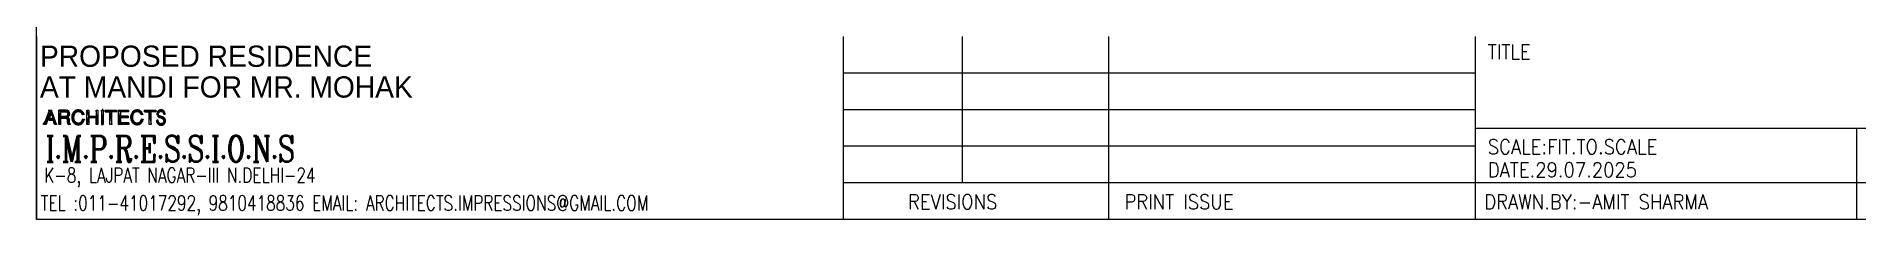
# Model space of a CAD drawing. Header units: inches. Extents: x 210948 to 214316, y -105347 to 7.
# Drawn here: x 212876 to 214087, y -105340 to -105218 of the extents above; entities that cross this region are included whole.
import ezdxf

# ---------------------------------------------------------------- set-up
doc = ezdxf.new("R2010")
doc.units = ezdxf.units.IN
doc.header["$MEASUREMENT"] = 0
doc.layers.add('A3', color=30, linetype='Continuous', lineweight=9)
doc.styles.add('BIG', font='complex', dxfattribs={"width": 0.9, "height": 3.5})
doc.styles.add('med', font='romanc.shx', dxfattribs={"height": 7.559055})
doc.styles.add('STYLE1', font='arial.ttf', dxfattribs={"height": 8})
doc.styles.add('TINY', font='SIMPLEX', dxfattribs={"width": 0.9, "height": 2})

msp = doc.modelspace()

# ---------------------------------------------------------------- texts
at = {"layer": 'A3', "linetype": 'Continuous', "style": 'STYLE1', "width": 0.95}
for s, p in [('PROPOSED RESIDENCE', (212878.49, -105238.3)), ('AT MANDI FOR MR. MOHAK', (212878.49, -105258.77))]:
    msp.add_text(s, height=14.139, dxfattribs=at).set_placement(p)
at = {"layer": 'A3'}
for s, height, style, width, p in [('TITLE', 9.753, 'TINY', 0.9, (213841.9, -105233.29)), ('TITLE', 9.753, 'TINY', 0.9, (213841.9, -105233.29)), ('SCALE:FIT.TO.SCALE', 9.7525, 'TINY', 0.9, (213841.9, -105296.33)), ('SCALE:FIT.TO.SCALE', 9.7525, 'TINY', 0.9, (213841.9, -105296.33)), ('DATE.29.07.2025', 9.7525, 'TINY', 0.9, (213841.9, -105311.8)), ('K-8, LAJPAT NAGAR-III N.DELHI-24', 9.9262, 'med', 0.75, (212881.33, -105315.38)), ('K-8, LAJPAT NAGAR-III N.DELHI-24', 9.9262, 'med', 0.75, (212881.33, -105315.38)), ('TEL :011-41017292, 9810418836 EMAIL: ARCHITECTS.IMPRESSIONS@GMAIL.COM', 9.9262, 'med', 0.75, (212879.04, -105333.9)), ('REVISIONS', 9.753, 'TINY', 0.9, (213456.11, -105332.96)), ('PRINT ISSUE', 9.7525, 'TINY', 0.9, (213600.12, -105332.96)), ('PRINT ISSUE', 9.7525, 'TINY', 0.9, (213600.12, -105332.96)), ('DRAWN.BY:-AMIT SHARMA', 9.7525, 'TINY', 0.9, (213839.54, -105332.99))]:
    msp.add_text(s, height=height, dxfattribs=dict(at, style=style, width=width)).set_placement(p)
at = {"layer": 'A3', "style": 'BIG', "width": 0.75}
msp.add_attdef('I.M.P.R.E.S.S.I.O.N.S', (212882.22, -105301.53), '', height=17.37, dxfattribs=at)

# ---------------------------------------------------------------- blocks, each defined once
blk = doc.blocks.new('KIL')
at = {"layer": 'A3'}
blk.add_lwpolyline([(216544.88, -99139.74), (217270.7, -99139.74), (217270.7, -100157.94), (216544.88, -100157.94)], close=True, dxfattribs=at)

# ---------------------------------------------------------------- linework, layer by layer
at = {"layer": 'A3'}
for p, q in [((212876.13, -105218.05), (212876.13, -105339.96)), ((213412.95, -105218.05), (213412.95, -105339.96)), ((213492.1, -105218.05), (213492.1, -105315.58)), ((213589.63, -105218.05), (213589.63, -105339.96)), ((213833.44, -105218.05), (213833.44, -105339.96)), ((213833.44, -105242.44), (213413.56, -105242.44)), ((212920.38, -105267.36), (212920.38, -105266.28)), ((212880.55, -105276.59), (212883.2, -105272.73)), ((212883.2, -105272.73), (212880.55, -105276.59)), ((212880.55, -105276.59), (212883.2, -105272.73)), ((212880.55, -105276.59), (212882.87, -105273.74)), ((212882.87, -105273.74), (212880.55, -105276.59)), ((212880.55, -105276.59), (212882.87, -105273.74)), ((212881.3, -105276.59), (212884.76, -105267.06)), ((212881.3, -105276.59), (212884.76, -105267.06)), ((212881.3, -105276.59), (212885.5, -105268.54)), ((212885.5, -105268.54), (212881.3, -105276.59)), ((212881.3, -105276.59), (212885.5, -105268.54)), ((212885.5, -105268.54), (212881.3, -105276.59)), ((212883.95, -105272.73), (212881.3, -105276.59)), ((212883.62, -105273.74), (212881.3, -105276.59)), ((212882.6, -105276.59), (212881.3, -105276.59)), ((212882.6, -105276.59), (212881.3, -105276.59)), ((212882.87, -105273.74), (212881.85, -105276.59)), ((212883.62, -105273.74), (212882.6, -105276.59)), ((212885.5, -105268.54), (212883.95, -105272.73)), ((212884.01, -105267.06), (212885.51, -105267.06)), ((212887.65, -105272.73), (212884.37, -105273.74)), ((212887.65, -105272.73), (212884.37, -105273.74)), ((212884.37, -105273.74), (212884.7, -105272.73)), ((212884.7, -105272.73), (212884.37, -105273.74)), ((212887.65, -105272.73), (212884.37, -105273.74)), ((212887.65, -105272.73), (212884.37, -105273.74)), ((212884.37, -105273.74), (212884.7, -105272.73)), ((212884.7, -105272.73), (212884.37, -105273.74)), ((212884.37, -105273.74), (212888.02, -105273.74)), ((212884.37, -105273.74), (212888.02, -105273.74)), ((212886.25, -105268.54), (212884.7, -105272.73)), ((212887.65, -105272.73), (212884.7, -105272.73)), ((212884.7, -105272.73), (212887.65, -105272.73)), ((212884.7, -105272.73), (212887.65, -105272.73)), ((212887.65, -105272.73), (212884.7, -105272.73)), ((212884.7, -105272.73), (212887.65, -105272.73)), ((212884.7, -105272.73), (212887.65, -105272.73)), ((212885.51, -105267.06), (212884.75, -105268.54)), ((212885.51, -105267.06), (212884.75, -105268.54)), ((212885.51, -105267.06), (212884.75, -105268.54)), ((212884.76, -105267.06), (212886.26, -105267.06)), ((212886.26, -105267.06), (212885.5, -105268.54)), ((212889.6, -105276.59), (212885.5, -105268.54)), ((212885.5, -105268.54), (212889.6, -105276.59)), ((212889.6, -105276.59), (212885.5, -105268.54)), ((212885.5, -105268.54), (212889.6, -105276.59)), ((212885.51, -105267.06), (212886.25, -105268.54)), ((212886.25, -105268.54), (212885.51, -105267.06)), ((212885.51, -105267.06), (212886.25, -105268.54)), ((212886.25, -105268.54), (212885.51, -105267.06)), ((212886.25, -105268.54), (212887.65, -105272.73)), ((212886.25, -105268.54), (212887.65, -105272.73)), ((212889.6, -105276.59), (212886.26, -105267.06)), ((212889.6, -105276.59), (212886.26, -105267.06)), ((212889.6, -105276.59), (212886.9, -105272.73)), ((212886.9, -105272.73), (212889.6, -105276.59)), ((212889.6, -105276.59), (212886.9, -105272.73)), ((212886.9, -105272.73), (212889.6, -105276.59)), ((212887.27, -105273.74), (212889.6, -105276.59)), ((212888.24, -105276.59), (212887.27, -105273.74)), ((212887.27, -105273.74), (212889.6, -105276.59)), ((212887.27, -105273.74), (212889.6, -105276.59)), ((212888.24, -105276.59), (212887.27, -105273.74)), ((212887.27, -105273.74), (212889.6, -105276.59)), ((212888.02, -105273.74), (212887.65, -105272.73)), ((212887.65, -105272.73), (212888.02, -105273.74)), ((212888.02, -105273.74), (212887.65, -105272.73)), ((212887.65, -105272.73), (212888.02, -105273.74)), ((212889.6, -105276.59), (212888.24, -105276.59)), ((212889.6, -105276.59), (212888.24, -105276.59)), ((212890.99, -105267.06), (212896, -105267.1)), ((212892.22, -105268.15), (212890.99, -105267.06)), ((212890.99, -105267.06), (212892.22, -105268.15)), ((212890.99, -105276.59), (212890.99, -105267.06)), ((212896, -105267.1), (212890.99, -105267.06)), ((212890.99, -105267.06), (212895.35, -105267.06)), ((212890.99, -105267.06), (212896, -105267.1)), ((212892.22, -105268.15), (212890.99, -105267.06)), ((212890.99, -105267.06), (212892.22, -105268.15)), ((212890.99, -105276.59), (212890.99, -105267.06)), ((212896, -105267.1), (212890.99, -105267.06)), ((212890.99, -105267.06), (212895.35, -105267.06)), ((212890.99, -105276.59), (212892.22, -105268.15)), ((212892.22, -105268.15), (212890.99, -105276.59)), ((212890.99, -105276.59), (212892.22, -105268.15)), ((212892.22, -105268.15), (212890.99, -105276.59)), ((212890.99, -105276.59), (212892.22, -105271.42)), ((212892.22, -105271.42), (212890.99, -105276.59)), ((212890.99, -105276.59), (212892.22, -105271.42)), ((212892.22, -105271.42), (212890.99, -105276.59)), ((212890.99, -105276.59), (212892.22, -105272.5)), ((212892.22, -105272.5), (212890.99, -105276.59)), ((212890.99, -105276.59), (212892.22, -105272.5)), ((212892.22, -105272.5), (212890.99, -105276.59)), ((212892.22, -105276.59), (212890.99, -105276.59)), ((212892.22, -105276.59), (212890.99, -105276.59)), ((212892.22, -105268.15), (212896, -105267.1)), ((212896, -105267.1), (212892.22, -105268.15)), ((212892.22, -105268.15), (212896, -105267.1)), ((212896, -105267.1), (212892.22, -105268.15)), ((212892.22, -105268.15), (212896.57, -105267.2)), ((212896.57, -105267.2), (212892.22, -105268.15)), ((212892.22, -105268.15), (212896.57, -105267.2)), ((212896.57, -105267.2), (212892.22, -105268.15)), ((212892.22, -105268.15), (212897.05, -105267.36)), ((212897.05, -105267.36), (212892.22, -105268.15)), ((212892.22, -105268.15), (212897.05, -105267.36)), ((212897.05, -105267.36), (212892.22, -105268.15)), ((212892.22, -105268.15), (212897.44, -105267.59)), ((212897.44, -105267.59), (212892.22, -105268.15)), ((212892.22, -105268.15), (212897.44, -105267.59)), ((212897.44, -105267.59), (212892.22, -105268.15)), ((212897.69, -105267.81), (212892.22, -105268.15)), ((212897.69, -105267.81), (212892.22, -105268.15)), ((212897.69, -105267.81), (212892.22, -105268.15)), ((212897.69, -105267.81), (212892.22, -105268.15)), ((212892.22, -105268.15), (212895.41, -105268.15)), ((212892.22, -105268.15), (212892.22, -105271.42)), ((212892.22, -105268.15), (212895.41, -105268.15)), ((212892.22, -105268.15), (212892.22, -105271.42)), ((212892.22, -105272.5), (212895.42, -105271.42)), ((212895.42, -105271.42), (212892.22, -105271.42)), ((212892.22, -105271.42), (212895.42, -105271.42)), ((212892.22, -105271.42), (212895.42, -105271.42)), ((212895.42, -105271.42), (212892.22, -105272.5)), ((212892.22, -105272.5), (212892.22, -105271.42)), ((212892.22, -105271.42), (212892.22, -105272.5)), ((212892.22, -105272.5), (212895.42, -105271.42)), ((212895.42, -105271.42), (212892.22, -105271.42)), ((212892.22, -105271.42), (212895.42, -105271.42)), ((212892.22, -105271.42), (212895.42, -105271.42)), ((212895.42, -105271.42), (212892.22, -105272.5)), ((212892.22, -105272.5), (212892.22, -105271.42)), ((212892.22, -105271.42), (212892.22, -105272.5)), ((212892.22, -105272.5), (212897.45, -105271.55)), ((212897.45, -105271.55), (212892.22, -105272.5)), ((212892.22, -105272.5), (212897.45, -105271.55)), ((212897.45, -105271.55), (212892.22, -105272.5)), ((212892.22, -105272.5), (212897.04, -105271.89)), ((212897.04, -105271.89), (212892.22, -105272.5)), ((212892.22, -105272.5), (212897.04, -105271.89)), ((212897.04, -105271.89), (212892.22, -105272.5)), ((212897.55, -105272.28), (212892.22, -105272.5)), ((212897.55, -105272.28), (212892.22, -105272.5)), ((212897.55, -105272.28), (212892.22, -105272.5)), ((212897.55, -105272.28), (212892.22, -105272.5)), ((212892.22, -105272.5), (212895.42, -105272.5)), ((212892.22, -105272.5), (212892.22, -105276.59)), ((212892.22, -105272.5), (212895.42, -105272.5)), ((212892.22, -105272.5), (212892.22, -105276.59)), ((212895.35, -105267.06), (212896, -105267.1)), ((212895.35, -105267.06), (212896, -105267.1)), ((212895.41, -105268.15), (212897.69, -105267.81)), ((212897.69, -105267.81), (212895.41, -105268.15)), ((212895.41, -105268.15), (212897.69, -105267.81)), ((212897.69, -105267.81), (212895.41, -105268.15)), ((212895.41, -105268.15), (212895.64, -105268.16)), ((212897.95, -105268.18), (212895.41, -105268.15)), ((212895.41, -105268.15), (212897.95, -105268.18)), ((212895.41, -105268.15), (212895.64, -105268.16)), ((212897.95, -105268.18), (212895.41, -105268.15)), ((212895.41, -105268.15), (212897.95, -105268.18)), ((212895.94, -105271.36), (212895.42, -105271.42)), ((212895.94, -105271.36), (212895.42, -105271.42)), ((212895.42, -105271.42), (212897.45, -105271.55)), ((212895.42, -105271.42), (212897.45, -105271.55)), ((212895.42, -105271.42), (212897.45, -105271.55)), ((212895.42, -105271.42), (212897.45, -105271.55)), ((212895.42, -105272.5), (212897.55, -105272.28)), ((212897.55, -105272.28), (212895.42, -105272.5)), ((212895.42, -105272.5), (212897.55, -105272.28)), ((212897.55, -105272.28), (212895.42, -105272.5)), ((212895.42, -105272.5), (212895.55, -105272.51)), ((212895.42, -105272.5), (212895.55, -105272.51)), ((212895.55, -105272.51), (212897.55, -105272.28)), ((212897.55, -105272.28), (212895.55, -105272.51)), ((212895.55, -105272.51), (212897.55, -105272.28)), ((212897.55, -105272.28), (212895.55, -105272.51)), ((212895.55, -105272.51), (212896.02, -105272.6)), ((212897.86, -105272.61), (212895.55, -105272.51)), ((212895.55, -105272.51), (212897.86, -105272.61)), ((212895.55, -105272.51), (212896.02, -105272.6)), ((212897.86, -105272.61), (212895.55, -105272.51)), ((212895.55, -105272.51), (212897.86, -105272.61)), ((212895.64, -105268.16), (212897.95, -105268.18)), ((212896.16, -105268.28), (212895.64, -105268.16)), ((212895.64, -105268.16), (212897.95, -105268.18)), ((212895.64, -105268.16), (212897.95, -105268.18)), ((212896.16, -105268.28), (212895.64, -105268.16)), ((212895.64, -105268.16), (212897.95, -105268.18)), ((212896.36, -105271.2), (212895.94, -105271.36)), ((212896.36, -105271.2), (212895.94, -105271.36)), ((212897.45, -105271.55), (212895.94, -105271.36)), ((212895.94, -105271.36), (212897.45, -105271.55)), ((212897.45, -105271.55), (212895.94, -105271.36)), ((212895.94, -105271.36), (212897.45, -105271.55)), ((212896, -105267.1), (212896.57, -105267.2)), ((212896, -105267.1), (212896.57, -105267.2)), ((212896.02, -105272.6), (212897.86, -105272.61)), ((212896.39, -105272.82), (212896.02, -105272.6)), ((212896.02, -105272.6), (212897.86, -105272.61)), ((212896.02, -105272.6), (212897.86, -105272.61)), ((212896.39, -105272.82), (212896.02, -105272.6)), ((212896.02, -105272.6), (212897.86, -105272.61)), ((212897.95, -105268.18), (212896.16, -105268.28)), ((212897.95, -105268.18), (212896.16, -105268.28)), ((212897.95, -105268.18), (212896.16, -105268.28)), ((212897.95, -105268.18), (212896.16, -105268.28)), ((212896.16, -105268.28), (212896.59, -105268.53)), ((212898.14, -105268.64), (212896.16, -105268.28)), ((212896.16, -105268.28), (212898.14, -105268.64)), ((212896.16, -105268.28), (212896.59, -105268.53)), ((212898.14, -105268.64), (212896.16, -105268.28)), ((212896.16, -105268.28), (212898.14, -105268.64)), ((212896.36, -105271.2), (212896.68, -105270.92)), ((212896.36, -105271.2), (212896.68, -105270.92)), ((212897.81, -105271.15), (212896.36, -105271.2)), ((212897.81, -105271.15), (212896.36, -105271.2)), ((212897.81, -105271.15), (212896.36, -105271.2)), ((212897.81, -105271.15), (212896.36, -105271.2)), ((212897.45, -105271.55), (212896.36, -105271.2)), ((212896.36, -105271.2), (212897.45, -105271.55)), ((212897.45, -105271.55), (212896.36, -105271.2)), ((212896.36, -105271.2), (212897.45, -105271.55)), ((212896.39, -105272.82), (212897.86, -105272.61)), ((212897.86, -105272.61), (212896.39, -105272.82)), ((212896.39, -105272.82), (212897.86, -105272.61)), ((212897.86, -105272.61), (212896.39, -105272.82)), ((212897.89, -105272.65), (212896.39, -105272.82)), ((212897.89, -105272.65), (212896.39, -105272.82)), ((212897.89, -105272.65), (212896.39, -105272.82)), ((212897.89, -105272.65), (212896.39, -105272.82)), ((212896.39, -105272.82), (212898.04, -105273.09)), ((212896.66, -105273.16), (212896.39, -105272.82)), ((212896.39, -105272.82), (212898.04, -105273.09)), ((212896.39, -105272.82), (212898.04, -105273.09)), ((212896.66, -105273.16), (212896.39, -105272.82)), ((212896.39, -105272.82), (212898.04, -105273.09)), ((212896.57, -105267.2), (212897.05, -105267.36)), ((212896.57, -105267.2), (212897.05, -105267.36)), ((212896.59, -105268.53), (212896.7, -105268.63)), ((212898.14, -105268.64), (212896.59, -105268.53)), ((212896.59, -105268.53), (212898.14, -105268.64)), ((212898.14, -105268.64), (212896.59, -105268.53)), ((212896.59, -105268.53), (212896.7, -105268.63)), ((212896.59, -105268.53), (212898.14, -105268.64)), ((212898.04, -105273.09), (212896.66, -105273.16)), ((212898.04, -105273.09), (212896.66, -105273.16)), ((212898.04, -105273.09), (212896.66, -105273.16)), ((212898.04, -105273.09), (212896.66, -105273.16)), ((212896.66, -105273.16), (212898.1, -105273.48)), ((212896.83, -105273.63), (212896.66, -105273.16)), ((212896.66, -105273.16), (212898.1, -105273.48)), ((212896.66, -105273.16), (212898.1, -105273.48)), ((212896.83, -105273.63), (212896.66, -105273.16)), ((212896.66, -105273.16), (212898.1, -105273.48)), ((212896.68, -105270.92), (212896.9, -105270.53)), ((212896.68, -105270.92), (212896.9, -105270.53)), ((212898.07, -105270.71), (212896.68, -105270.92)), ((212898.07, -105270.71), (212896.68, -105270.92)), ((212898.07, -105270.71), (212896.68, -105270.92)), ((212898.07, -105270.71), (212896.68, -105270.92)), ((212896.68, -105270.92), (212897.81, -105271.15)), ((212896.68, -105270.92), (212897.81, -105271.15)), ((212896.68, -105270.92), (212897.81, -105271.15)), ((212896.68, -105270.92), (212897.81, -105271.15)), ((212896.7, -105268.63), (212898.14, -105268.64)), ((212896.96, -105269.06), (212896.7, -105268.63)), ((212896.7, -105268.63), (212898.14, -105268.64)), ((212896.7, -105268.63), (212898.14, -105268.64)), ((212896.96, -105269.06), (212896.7, -105268.63)), ((212896.7, -105268.63), (212898.14, -105268.64)), ((212898.1, -105273.48), (212896.83, -105273.63)), ((212898.1, -105273.48), (212896.83, -105273.63)), ((212898.1, -105273.48), (212896.83, -105273.63)), ((212898.1, -105273.48), (212896.83, -105273.63)), ((212896.83, -105273.63), (212898.11, -105273.87)), ((212896.89, -105274.23), (212896.83, -105273.63)), ((212896.83, -105273.63), (212898.11, -105273.87)), ((212896.83, -105273.63), (212898.11, -105273.87)), ((212896.89, -105274.23), (212896.83, -105273.63)), ((212896.83, -105273.63), (212898.11, -105273.87)), ((212896.88, -105274.7), (212896.89, -105274.23)), ((212896.88, -105274.7), (212896.89, -105274.23)), ((212898.13, -105274.38), (212896.88, -105274.7)), ((212898.13, -105274.38), (212896.88, -105274.7)), ((212898.13, -105274.38), (212896.88, -105274.7)), ((212898.13, -105274.38), (212896.88, -105274.7)), ((212896.88, -105274.7), (212898.17, -105275)), ((212896.89, -105275.26), (212896.88, -105274.7)), ((212896.88, -105274.7), (212898.17, -105275)), ((212896.88, -105274.7), (212898.17, -105275)), ((212896.89, -105275.26), (212896.88, -105274.7)), ((212896.88, -105274.7), (212898.17, -105275)), ((212898.11, -105273.87), (212896.89, -105274.23)), ((212898.11, -105273.87), (212896.89, -105274.23)), ((212898.11, -105273.87), (212896.89, -105274.23)), ((212898.11, -105273.87), (212896.89, -105274.23)), ((212896.89, -105274.23), (212898.13, -105274.38)), ((212896.89, -105274.23), (212898.13, -105274.38)), ((212896.89, -105274.23), (212898.13, -105274.38)), ((212896.89, -105274.23), (212898.13, -105274.38)), ((212898.17, -105275), (212896.89, -105275.26)), ((212898.17, -105275), (212896.89, -105275.26)), ((212898.17, -105275), (212896.89, -105275.26)), ((212898.17, -105275), (212896.89, -105275.26)), ((212896.89, -105275.26), (212898.2, -105275.47)), ((212896.93, -105275.7), (212896.89, -105275.26)), ((212896.89, -105275.26), (212898.2, -105275.47)), ((212896.89, -105275.26), (212898.2, -105275.47)), ((212896.93, -105275.7), (212896.89, -105275.26)), ((212896.89, -105275.26), (212898.2, -105275.47)), ((212896.9, -105270.53), (212897.03, -105270.03)), ((212896.9, -105270.53), (212897.03, -105270.03)), ((212898.23, -105270.25), (212896.9, -105270.53)), ((212898.23, -105270.25), (212896.9, -105270.53)), ((212898.23, -105270.25), (212896.9, -105270.53)), ((212898.23, -105270.25), (212896.9, -105270.53)), ((212896.9, -105270.53), (212898.07, -105270.71)), ((212896.9, -105270.53), (212898.07, -105270.71)), ((212896.9, -105270.53), (212898.07, -105270.71)), ((212896.9, -105270.53), (212898.07, -105270.71)), ((212898.2, -105275.47), (212896.93, -105275.7)), ((212898.2, -105275.47), (212896.93, -105275.7)), ((212898.2, -105275.47), (212896.93, -105275.7)), ((212898.2, -105275.47), (212896.93, -105275.7)), ((212896.93, -105275.7), (212898.36, -105275.97)), ((212897.01, -105276.08), (212896.93, -105275.7)), ((212896.93, -105275.7), (212898.36, -105275.97)), ((212896.93, -105275.7), (212898.36, -105275.97)), ((212897.01, -105276.08), (212896.93, -105275.7)), ((212896.93, -105275.7), (212898.36, -105275.97)), ((212898.14, -105268.64), (212896.96, -105269.06)), ((212898.14, -105268.64), (212896.96, -105269.06)), ((212898.14, -105268.64), (212896.96, -105269.06)), ((212898.14, -105268.64), (212896.96, -105269.06)), ((212896.96, -105269.06), (212898.25, -105269.18)), ((212897.05, -105269.6), (212896.96, -105269.06)), ((212896.96, -105269.06), (212898.25, -105269.18)), ((212896.96, -105269.06), (212898.25, -105269.18)), ((212897.05, -105269.6), (212896.96, -105269.06)), ((212896.96, -105269.06), (212898.25, -105269.18)), ((212898.36, -105275.97), (212897.01, -105276.08)), ((212898.36, -105275.97), (212897.01, -105276.08)), ((212898.36, -105275.97), (212897.01, -105276.08)), ((212898.36, -105275.97), (212897.01, -105276.08)), ((212897.01, -105276.08), (212898.64, -105276.28)), ((212897.17, -105276.59), (212897.01, -105276.08)), ((212897.01, -105276.08), (212898.64, -105276.28)), ((212897.01, -105276.08), (212898.64, -105276.28)), ((212897.17, -105276.59), (212897.01, -105276.08)), ((212897.01, -105276.08), (212898.64, -105276.28)), ((212897.03, -105270.03), (212897.05, -105269.6)), ((212897.03, -105270.03), (212897.05, -105269.6)), ((212898.28, -105269.76), (212897.03, -105270.03)), ((212898.28, -105269.76), (212897.03, -105270.03)), ((212898.28, -105269.76), (212897.03, -105270.03)), ((212898.28, -105269.76), (212897.03, -105270.03)), ((212897.03, -105270.03), (212898.23, -105270.25)), ((212897.03, -105270.03), (212898.23, -105270.25)), ((212897.03, -105270.03), (212898.23, -105270.25)), ((212897.03, -105270.03), (212898.23, -105270.25)), ((212897.45, -105271.55), (212897.04, -105271.89)), ((212897.45, -105271.55), (212897.04, -105271.89)), ((212897.04, -105271.89), (212897.55, -105272.28)), ((212897.04, -105271.89), (212897.55, -105272.28)), ((212897.05, -105267.36), (212897.44, -105267.59)), ((212897.05, -105267.36), (212897.44, -105267.59)), ((212898.25, -105269.18), (212897.05, -105269.6)), ((212898.25, -105269.18), (212897.05, -105269.6)), ((212898.25, -105269.18), (212897.05, -105269.6)), ((212898.25, -105269.18), (212897.05, -105269.6)), ((212897.05, -105269.6), (212898.28, -105269.76)), ((212897.05, -105269.6), (212898.28, -105269.76)), ((212897.05, -105269.6), (212898.28, -105269.76)), ((212897.05, -105269.6), (212898.28, -105269.76)), ((212897.17, -105276.59), (212898.64, -105276.28)), ((212898.64, -105276.28), (212897.17, -105276.59)), ((212897.17, -105276.59), (212898.64, -105276.28)), ((212898.64, -105276.28), (212897.17, -105276.59)), ((212898.64, -105276.59), (212897.17, -105276.59)), ((212898.64, -105276.59), (212897.17, -105276.59)), ((212897.44, -105267.59), (212897.69, -105267.81)), ((212897.44, -105267.59), (212897.69, -105267.81)), ((212897.45, -105271.55), (212897.81, -105271.15)), ((212897.45, -105271.55), (212897.81, -105271.15)), ((212897.86, -105272.61), (212897.55, -105272.28)), ((212897.86, -105272.61), (212897.55, -105272.28)), ((212897.95, -105268.18), (212897.69, -105267.81)), ((212897.95, -105268.18), (212897.69, -105267.81)), ((212897.81, -105271.15), (212898.07, -105270.71)), ((212897.81, -105271.15), (212898.07, -105270.71)), ((212897.86, -105272.61), (212897.89, -105272.65)), ((212897.86, -105272.61), (212897.89, -105272.65)), ((212898.04, -105273.09), (212897.89, -105272.65)), ((212898.04, -105273.09), (212897.89, -105272.65)), ((212898.14, -105268.64), (212897.95, -105268.18)), ((212898.14, -105268.64), (212897.95, -105268.18)), ((212898.1, -105273.48), (212898.04, -105273.09)), ((212898.1, -105273.48), (212898.04, -105273.09)), ((212898.07, -105270.71), (212898.23, -105270.25)), ((212898.07, -105270.71), (212898.23, -105270.25)), ((212898.11, -105273.87), (212898.1, -105273.48)), ((212898.11, -105273.87), (212898.1, -105273.48)), ((212898.13, -105274.38), (212898.11, -105273.87)), ((212898.13, -105274.38), (212898.11, -105273.87)), ((212898.17, -105275), (212898.13, -105274.38)), ((212898.17, -105275), (212898.13, -105274.38)), ((212898.25, -105269.18), (212898.14, -105268.64)), ((212898.25, -105269.18), (212898.14, -105268.64)), ((212898.2, -105275.47), (212898.17, -105275)), ((212898.2, -105275.47), (212898.17, -105275)), ((212898.36, -105275.97), (212898.2, -105275.47)), ((212898.36, -105275.97), (212898.2, -105275.47)), ((212898.23, -105270.25), (212898.28, -105269.76)), ((212898.23, -105270.25), (212898.28, -105269.76)), ((212898.28, -105269.76), (212898.25, -105269.18)), ((212898.28, -105269.76), (212898.25, -105269.18)), ((212898.64, -105276.28), (212898.36, -105275.97)), ((212898.64, -105276.28), (212898.36, -105275.97)), ((212898.64, -105276.28), (212898.64, -105276.59)), ((212898.64, -105276.28), (212898.64, -105276.59)), ((212899.83, -105271.91), (212899.85, -105271.32)), ((212899.83, -105271.91), (212899.85, -105271.32)), ((212901.1, -105271.55), (212899.83, -105271.91)), ((212901.1, -105271.55), (212899.83, -105271.91)), ((212901.1, -105271.55), (212899.83, -105271.91)), ((212901.1, -105271.55), (212899.83, -105271.91)), ((212899.83, -105271.91), (212901.09, -105271.98)), ((212899.83, -105272.06), (212899.83, -105271.91)), ((212899.83, -105271.91), (212901.09, -105271.98)), ((212899.83, -105271.91), (212901.09, -105271.98)), ((212899.83, -105272.06), (212899.83, -105271.91)), ((212899.83, -105271.91), (212901.09, -105271.98)), ((212901.09, -105271.98), (212899.83, -105272.06)), ((212901.09, -105271.98), (212899.83, -105272.06)), ((212901.09, -105271.98), (212899.83, -105272.06)), ((212901.09, -105271.98), (212899.83, -105272.06)), ((212899.83, -105272.06), (212901.11, -105272.58)), ((212899.87, -105272.65), (212899.83, -105272.06)), ((212899.83, -105272.06), (212901.11, -105272.58)), ((212899.83, -105272.06), (212901.11, -105272.58)), ((212899.87, -105272.65), (212899.83, -105272.06)), ((212899.83, -105272.06), (212901.11, -105272.58)), ((212899.85, -105271.32), (212899.92, -105270.75)), ((212899.85, -105271.32), (212899.92, -105270.75)), ((212901.16, -105270.97), (212899.85, -105271.32)), ((212901.16, -105270.97), (212899.85, -105271.32)), ((212901.16, -105270.97), (212899.85, -105271.32)), ((212901.16, -105270.97), (212899.85, -105271.32)), ((212899.85, -105271.32), (212901.1, -105271.55)), ((212899.85, -105271.32), (212901.1, -105271.55)), ((212899.85, -105271.32), (212901.1, -105271.55)), ((212899.85, -105271.32), (212901.1, -105271.55)), ((212901.11, -105272.58), (212899.87, -105272.65)), ((212901.11, -105272.58), (212899.87, -105272.65)), ((212901.11, -105272.58), (212899.87, -105272.65)), ((212901.11, -105272.58), (212899.87, -105272.65)), ((212899.87, -105272.65), (212901.2, -105273.13)), ((212899.94, -105273.21), (212899.87, -105272.65)), ((212899.87, -105272.65), (212901.2, -105273.13)), ((212899.87, -105272.65), (212901.2, -105273.13)), ((212899.94, -105273.21), (212899.87, -105272.65)), ((212899.87, -105272.65), (212901.2, -105273.13)), ((212899.92, -105270.75), (212900.03, -105270.22)), ((212899.92, -105270.75), (212900.03, -105270.22)), ((212901.26, -105270.44), (212899.92, -105270.75)), ((212901.26, -105270.44), (212899.92, -105270.75)), ((212901.26, -105270.44), (212899.92, -105270.75)), ((212901.26, -105270.44), (212899.92, -105270.75)), ((212899.92, -105270.75), (212901.16, -105270.97)), ((212899.92, -105270.75), (212901.16, -105270.97)), ((212899.92, -105270.75), (212901.16, -105270.97)), ((212899.92, -105270.75), (212901.16, -105270.97)), ((212901.2, -105273.13), (212899.94, -105273.21)), ((212901.2, -105273.13), (212899.94, -105273.21)), ((212901.2, -105273.13), (212899.94, -105273.21)), ((212901.2, -105273.13), (212899.94, -105273.21)), ((212899.94, -105273.21), (212901.33, -105273.64)), ((212900.06, -105273.74), (212899.94, -105273.21)), ((212899.94, -105273.21), (212901.33, -105273.64)), ((212899.94, -105273.21), (212901.33, -105273.64)), ((212900.06, -105273.74), (212899.94, -105273.21)), ((212899.94, -105273.21), (212901.33, -105273.64)), ((212900.03, -105270.22), (212900.18, -105269.72)), ((212900.03, -105270.22), (212900.18, -105269.72)), ((212901.42, -105269.94), (212900.03, -105270.22)), ((212901.42, -105269.94), (212900.03, -105270.22)), ((212901.42, -105269.94), (212900.03, -105270.22)), ((212901.42, -105269.94), (212900.03, -105270.22)), ((212900.03, -105270.22), (212901.26, -105270.44)), ((212900.03, -105270.22), (212901.26, -105270.44)), ((212900.03, -105270.22), (212901.26, -105270.44)), ((212900.03, -105270.22), (212901.26, -105270.44)), ((212901.33, -105273.64), (212900.06, -105273.74)), ((212901.33, -105273.64), (212900.06, -105273.74)), ((212901.33, -105273.64), (212900.06, -105273.74)), ((212901.33, -105273.64), (212900.06, -105273.74)), ((212900.06, -105273.74), (212901.53, -105274.11)), ((212900.23, -105274.23), (212900.06, -105273.74)), ((212900.06, -105273.74), (212901.53, -105274.11)), ((212900.06, -105273.74), (212901.53, -105274.11)), ((212900.23, -105274.23), (212900.06, -105273.74)), ((212900.06, -105273.74), (212901.53, -105274.11)), ((212900.18, -105269.72), (212900.38, -105269.25)), ((212900.18, -105269.72), (212900.38, -105269.25)), ((212901.63, -105269.5), (212900.18, -105269.72)), ((212901.63, -105269.5), (212900.18, -105269.72)), ((212901.63, -105269.5), (212900.18, -105269.72)), ((212901.63, -105269.5), (212900.18, -105269.72)), ((212900.18, -105269.72), (212901.42, -105269.94)), ((212900.18, -105269.72), (212901.42, -105269.94)), ((212900.18, -105269.72), (212901.42, -105269.94)), ((212900.18, -105269.72), (212901.42, -105269.94)), ((212901.53, -105274.11), (212900.23, -105274.23)), ((212901.53, -105274.11), (212900.23, -105274.23)), ((212901.53, -105274.11), (212900.23, -105274.23)), ((212901.53, -105274.11), (212900.23, -105274.23)), ((212900.23, -105274.23), (212901.78, -105274.54)), ((212900.44, -105274.69), (212900.23, -105274.23)), ((212900.23, -105274.23), (212901.78, -105274.54)), ((212900.23, -105274.23), (212901.78, -105274.54)), ((212900.44, -105274.69), (212900.23, -105274.23)), ((212900.23, -105274.23), (212901.78, -105274.54)), ((212900.38, -105269.25), (212900.61, -105268.81)), ((212900.38, -105269.25), (212900.61, -105268.81)), ((212901.88, -105269.09), (212900.38, -105269.25)), ((212901.88, -105269.09), (212900.38, -105269.25)), ((212901.88, -105269.09), (212900.38, -105269.25)), ((212901.88, -105269.09), (212900.38, -105269.25)), ((212900.38, -105269.25), (212901.63, -105269.5)), ((212900.38, -105269.25), (212901.63, -105269.5)), ((212900.38, -105269.25), (212901.63, -105269.5)), ((212900.38, -105269.25), (212901.63, -105269.5)), ((212901.78, -105274.54), (212900.44, -105274.69)), ((212901.78, -105274.54), (212900.44, -105274.69)), ((212901.78, -105274.54), (212900.44, -105274.69)), ((212901.78, -105274.54), (212900.44, -105274.69)), ((212900.44, -105274.69), (212901.91, -105274.72)), ((212900.7, -105275.12), (212900.44, -105274.69)), ((212900.44, -105274.69), (212901.91, -105274.72)), ((212900.44, -105274.69), (212901.91, -105274.72)), ((212900.7, -105275.12), (212900.44, -105274.69)), ((212900.44, -105274.69), (212901.91, -105274.72)), ((212900.61, -105268.81), (212900.88, -105268.42)), ((212900.61, -105268.81), (212900.88, -105268.42)), ((212900.61, -105268.81), (212902.53, -105268.45)), ((212902.53, -105268.45), (212900.61, -105268.81)), ((212900.61, -105268.81), (212902.53, -105268.45)), ((212902.53, -105268.45), (212900.61, -105268.81)), ((212902.14, -105268.79), (212900.61, -105268.81)), ((212902.14, -105268.79), (212900.61, -105268.81)), ((212902.14, -105268.79), (212900.61, -105268.81)), ((212902.14, -105268.79), (212900.61, -105268.81)), ((212900.61, -105268.81), (212901.88, -105269.09)), ((212900.61, -105268.81), (212901.88, -105269.09)), ((212900.61, -105268.81), (212901.88, -105269.09)), ((212900.61, -105268.81), (212901.88, -105269.09)), ((212901.91, -105274.72), (212900.7, -105275.12)), ((212901.91, -105274.72), (212900.7, -105275.12)), ((212901.91, -105274.72), (212900.7, -105275.12)), ((212901.91, -105274.72), (212900.7, -105275.12)), ((212900.7, -105275.12), (212902.27, -105275.13)), ((212900.99, -105275.51), (212900.7, -105275.12)), ((212900.7, -105275.12), (212902.27, -105275.13)), ((212900.7, -105275.12), (212902.27, -105275.13)), ((212900.99, -105275.51), (212900.7, -105275.12)), ((212900.7, -105275.12), (212902.27, -105275.13)), ((212900.88, -105268.42), (212901.23, -105268.02)), ((212900.88, -105268.42), (212901.23, -105268.02)), ((212900.88, -105268.42), (212903.46, -105268.06)), ((212903.46, -105268.06), (212900.88, -105268.42)), ((212900.88, -105268.42), (212903.46, -105268.06)), ((212903.46, -105268.06), (212900.88, -105268.42)), ((212902.97, -105268.2), (212900.88, -105268.42)), ((212902.97, -105268.2), (212900.88, -105268.42)), ((212902.97, -105268.2), (212900.88, -105268.42)), ((212902.97, -105268.2), (212900.88, -105268.42)), ((212900.88, -105268.42), (212902.53, -105268.45)), ((212900.88, -105268.42), (212902.53, -105268.45)), ((212900.88, -105268.42), (212902.53, -105268.45)), ((212900.88, -105268.42), (212902.53, -105268.45)), ((212900.99, -105275.51), (212902.27, -105275.13)), ((212902.27, -105275.13), (212900.99, -105275.51)), ((212900.99, -105275.51), (212902.27, -105275.13)), ((212902.27, -105275.13), (212900.99, -105275.51)), ((212902.69, -105275.44), (212900.99, -105275.51)), ((212902.69, -105275.44), (212900.99, -105275.51)), ((212902.69, -105275.44), (212900.99, -105275.51)), ((212902.69, -105275.44), (212900.99, -105275.51)), ((212900.99, -105275.51), (212903.14, -105275.66)), ((212901.19, -105275.73), (212900.99, -105275.51)), ((212900.99, -105275.51), (212903.14, -105275.66)), ((212900.99, -105275.51), (212903.14, -105275.66)), ((212901.19, -105275.73), (212900.99, -105275.51)), ((212900.99, -105275.51), (212903.14, -105275.66)), ((212901.09, -105271.98), (212901.1, -105271.55)), ((212901.09, -105271.98), (212901.1, -105271.55)), ((212901.11, -105272.58), (212901.09, -105271.98)), ((212901.11, -105272.58), (212901.09, -105271.98)), ((212901.1, -105271.55), (212901.16, -105270.97)), ((212901.1, -105271.55), (212901.16, -105270.97)), ((212901.2, -105273.13), (212901.11, -105272.58)), ((212901.2, -105273.13), (212901.11, -105272.58)), ((212901.16, -105270.97), (212901.26, -105270.44)), ((212901.16, -105270.97), (212901.26, -105270.44)), ((212903.14, -105275.66), (212901.19, -105275.73)), ((212903.14, -105275.66), (212901.19, -105275.73)), ((212903.14, -105275.66), (212901.19, -105275.73)), ((212903.14, -105275.66), (212901.19, -105275.73)), ((212901.19, -105275.73), (212903.64, -105275.77)), ((212901.58, -105276.08), (212901.19, -105275.73)), ((212901.19, -105275.73), (212903.64, -105275.77)), ((212901.19, -105275.73), (212903.64, -105275.77)), ((212901.58, -105276.08), (212901.19, -105275.73)), ((212901.19, -105275.73), (212903.64, -105275.77)), ((212901.33, -105273.64), (212901.2, -105273.13)), ((212901.33, -105273.64), (212901.2, -105273.13)), ((212901.23, -105268.02), (212901.61, -105267.68)), ((212901.23, -105268.02), (212901.61, -105267.68)), ((212904, -105268.01), (212901.23, -105268.02)), ((212904, -105268.01), (212901.23, -105268.02)), ((212904, -105268.01), (212901.23, -105268.02)), ((212904, -105268.01), (212901.23, -105268.02)), ((212901.23, -105268.02), (212903.46, -105268.06)), ((212901.23, -105268.02), (212903.46, -105268.06)), ((212901.23, -105268.02), (212903.46, -105268.06)), ((212901.23, -105268.02), (212903.46, -105268.06)), ((212901.26, -105270.44), (212901.42, -105269.94)), ((212901.26, -105270.44), (212901.42, -105269.94)), ((212901.53, -105274.11), (212901.33, -105273.64)), ((212901.53, -105274.11), (212901.33, -105273.64)), ((212901.42, -105269.94), (212901.63, -105269.5)), ((212901.42, -105269.94), (212901.63, -105269.5)), ((212901.78, -105274.54), (212901.53, -105274.11)), ((212901.78, -105274.54), (212901.53, -105274.11)), ((212901.58, -105276.08), (212903.64, -105275.77)), ((212903.64, -105275.77), (212901.58, -105276.08)), ((212901.58, -105276.08), (212903.64, -105275.77)), ((212903.64, -105275.77), (212901.58, -105276.08)), ((212901.58, -105276.08), (212904.03, -105275.8)), ((212904.03, -105275.8), (212901.58, -105276.08)), ((212901.58, -105276.08), (212904.03, -105275.8)), ((212904.03, -105275.8), (212901.58, -105276.08)), ((212906.61, -105275.94), (212901.58, -105276.08)), ((212906.61, -105275.94), (212901.58, -105276.08)), ((212906.61, -105275.94), (212901.58, -105276.08)), ((212906.61, -105275.94), (212901.58, -105276.08)), ((212901.58, -105276.08), (212906.26, -105276.23)), ((212902, -105276.37), (212901.58, -105276.08)), ((212901.58, -105276.08), (212906.26, -105276.23)), ((212901.58, -105276.08), (212906.26, -105276.23)), ((212902, -105276.37), (212901.58, -105276.08)), ((212901.58, -105276.08), (212906.26, -105276.23)), ((212901.61, -105267.68), (212902.03, -105267.41)), ((212901.61, -105267.68), (212902.03, -105267.41)), ((212906.07, -105267.49), (212901.61, -105267.68)), ((212906.07, -105267.49), (212901.61, -105267.68)), ((212906.07, -105267.49), (212901.61, -105267.68)), ((212906.07, -105267.49), (212901.61, -105267.68)), ((212901.61, -105267.68), (212906.38, -105267.71)), ((212904, -105268.01), (212901.61, -105267.68)), ((212901.61, -105267.68), (212904, -105268.01)), ((212901.61, -105267.68), (212906.38, -105267.71)), ((212901.61, -105267.68), (212906.38, -105267.71)), ((212904, -105268.01), (212901.61, -105267.68)), ((212901.61, -105267.68), (212904, -105268.01)), ((212901.61, -105267.68), (212906.38, -105267.71)), ((212901.63, -105269.5), (212901.88, -105269.09)), ((212901.63, -105269.5), (212901.88, -105269.09)), ((212901.91, -105274.72), (212901.78, -105274.54)), ((212901.91, -105274.72), (212901.78, -105274.54)), ((212901.88, -105269.09), (212902.14, -105268.79)), ((212901.88, -105269.09), (212902.14, -105268.79)), ((212902.27, -105275.13), (212901.91, -105274.72)), ((212902.27, -105275.13), (212901.91, -105274.72)), ((212906.26, -105276.23), (212902, -105276.37)), ((212906.26, -105276.23), (212902, -105276.37)), ((212906.26, -105276.23), (212902, -105276.37)), ((212906.26, -105276.23), (212902, -105276.37)), ((212902, -105276.37), (212905.87, -105276.46)), ((212902.46, -105276.59), (212902, -105276.37)), ((212902, -105276.37), (212905.87, -105276.46)), ((212902, -105276.37), (212905.87, -105276.46)), ((212902.46, -105276.59), (212902, -105276.37)), ((212902, -105276.37), (212905.87, -105276.46)), ((212902.03, -105267.41), (212902.49, -105267.19)), ((212902.03, -105267.41), (212902.49, -105267.19)), ((212905.61, -105267.24), (212902.03, -105267.41)), ((212905.61, -105267.24), (212902.03, -105267.41)), ((212905.61, -105267.24), (212902.03, -105267.41)), ((212905.61, -105267.24), (212902.03, -105267.41)), ((212902.03, -105267.41), (212906.07, -105267.49)), ((212902.03, -105267.41), (212906.07, -105267.49)), ((212902.03, -105267.41), (212906.07, -105267.49)), ((212902.03, -105267.41), (212906.07, -105267.49)), ((212902.53, -105268.45), (212902.14, -105268.79)), ((212902.53, -105268.45), (212902.14, -105268.79)), ((212902.27, -105275.13), (212902.69, -105275.44)), ((212902.27, -105275.13), (212902.69, -105275.44)), ((212905.87, -105276.46), (212902.46, -105276.59)), ((212905.87, -105276.46), (212902.46, -105276.59)), ((212905.87, -105276.46), (212902.46, -105276.59)), ((212905.87, -105276.46), (212902.46, -105276.59)), ((212902.46, -105276.59), (212905.46, -105276.65)), ((212902.95, -105276.75), (212902.46, -105276.59)), ((212902.46, -105276.59), (212905.46, -105276.65)), ((212902.46, -105276.59), (212905.46, -105276.65)), ((212902.95, -105276.75), (212902.46, -105276.59)), ((212902.46, -105276.59), (212905.46, -105276.65)), ((212902.49, -105267.19), (212902.98, -105267.04)), ((212902.49, -105267.19), (212902.98, -105267.04)), ((212905.12, -105267.06), (212902.49, -105267.19)), ((212905.12, -105267.06), (212902.49, -105267.19)), ((212905.12, -105267.06), (212902.49, -105267.19)), ((212905.12, -105267.06), (212902.49, -105267.19)), ((212902.49, -105267.19), (212905.61, -105267.24)), ((212902.49, -105267.19), (212905.61, -105267.24)), ((212902.49, -105267.19), (212905.61, -105267.24)), ((212902.49, -105267.19), (212905.61, -105267.24)), ((212902.53, -105268.45), (212902.97, -105268.2)), ((212902.53, -105268.45), (212902.97, -105268.2)), ((212903.14, -105275.66), (212902.69, -105275.44)), ((212903.14, -105275.66), (212902.69, -105275.44)), ((212905.46, -105276.65), (212902.95, -105276.75)), ((212905.46, -105276.65), (212902.95, -105276.75)), ((212905.46, -105276.65), (212902.95, -105276.75)), ((212905.46, -105276.65), (212902.95, -105276.75)), ((212902.95, -105276.75), (212905.01, -105276.78)), ((212903.48, -105276.85), (212902.95, -105276.75)), ((212902.95, -105276.75), (212905.01, -105276.78)), ((212902.95, -105276.75), (212905.01, -105276.78)), ((212903.48, -105276.85), (212902.95, -105276.75)), ((212902.95, -105276.75), (212905.01, -105276.78)), ((212903.46, -105268.06), (212902.97, -105268.2)), ((212903.46, -105268.06), (212902.97, -105268.2)), ((212902.98, -105267.04), (212903.51, -105266.95)), ((212902.98, -105267.04), (212903.51, -105266.95)), ((212904.6, -105266.96), (212902.98, -105267.04)), ((212904.6, -105266.96), (212902.98, -105267.04)), ((212904.6, -105266.96), (212902.98, -105267.04)), ((212904.6, -105266.96), (212902.98, -105267.04)), ((212902.98, -105267.04), (212905.12, -105267.06)), ((212902.98, -105267.04), (212905.12, -105267.06)), ((212902.98, -105267.04), (212905.12, -105267.06)), ((212902.98, -105267.04), (212905.12, -105267.06)), ((212903.64, -105275.77), (212903.14, -105275.66)), ((212903.64, -105275.77), (212903.14, -105275.66)), ((212903.46, -105268.06), (212904, -105268.01)), ((212903.46, -105268.06), (212904, -105268.01)), ((212905.01, -105276.78), (212903.48, -105276.85)), ((212905.01, -105276.78), (212903.48, -105276.85)), ((212905.01, -105276.78), (212903.48, -105276.85)), ((212905.01, -105276.78), (212903.48, -105276.85)), ((212903.48, -105276.85), (212904.53, -105276.85)), ((212904.03, -105276.88), (212903.48, -105276.85)), ((212903.48, -105276.85), (212904.53, -105276.85)), ((212903.48, -105276.85), (212904.53, -105276.85)), ((212904.03, -105276.88), (212903.48, -105276.85)), ((212903.48, -105276.85), (212904.53, -105276.85)), ((212904.05, -105266.92), (212903.51, -105266.95)), ((212904.05, -105266.92), (212903.51, -105266.95)), ((212903.51, -105266.95), (212904.6, -105266.96)), ((212903.51, -105266.95), (212904.6, -105266.96)), ((212903.51, -105266.95), (212904.6, -105266.96)), ((212903.51, -105266.95), (212904.6, -105266.96)), ((212903.64, -105275.77), (212904.03, -105275.8)), ((212903.64, -105275.77), (212904.03, -105275.8)), ((212906.38, -105267.71), (212904, -105268.01)), ((212906.38, -105267.71), (212904, -105268.01)), ((212906.38, -105267.71), (212904, -105268.01)), ((212906.38, -105267.71), (212904, -105268.01)), ((212904, -105268.01), (212904.43, -105268.04)), ((212906.75, -105268.04), (212904, -105268.01)), ((212904, -105268.01), (212906.75, -105268.04)), ((212904, -105268.01), (212904.43, -105268.04)), ((212906.75, -105268.04), (212904, -105268.01)), ((212904, -105268.01), (212906.75, -105268.04)), ((212904.52, -105275.76), (212904.03, -105275.8)), ((212904.52, -105275.76), (212904.03, -105275.8)), ((212904.03, -105275.8), (212906.61, -105275.94)), ((212906.61, -105275.94), (212904.03, -105275.8)), ((212904.03, -105275.8), (212906.61, -105275.94)), ((212904.03, -105275.8), (212906.61, -105275.94)), ((212904.03, -105275.8), (212906.61, -105275.94)), ((212906.61, -105275.94), (212904.03, -105275.8)), ((212904.03, -105275.8), (212906.61, -105275.94)), ((212904.03, -105275.8), (212906.61, -105275.94)), ((212904.53, -105276.85), (212904.03, -105276.88)), ((212904.53, -105276.85), (212904.03, -105276.88)), ((212904.6, -105266.96), (212904.05, -105266.92)), ((212904.6, -105266.96), (212904.05, -105266.92)), ((212904.43, -105268.04), (212906.75, -105268.04)), ((212904.9, -105268.15), (212904.43, -105268.04)), ((212904.43, -105268.04), (212906.75, -105268.04)), ((212904.43, -105268.04), (212906.75, -105268.04)), ((212904.9, -105268.15), (212904.43, -105268.04)), ((212904.43, -105268.04), (212906.75, -105268.04)), ((212904.97, -105275.64), (212904.52, -105275.76)), ((212904.97, -105275.64), (212904.52, -105275.76)), ((212906.61, -105275.94), (212904.52, -105275.76)), ((212904.52, -105275.76), (212906.61, -105275.94)), ((212906.61, -105275.94), (212904.52, -105275.76)), ((212904.52, -105275.76), (212906.61, -105275.94)), ((212904.53, -105276.85), (212905.01, -105276.78)), ((212904.53, -105276.85), (212905.01, -105276.78)), ((212905.12, -105267.06), (212904.6, -105266.96)), ((212905.12, -105267.06), (212904.6, -105266.96)), ((212906.75, -105268.04), (212904.9, -105268.15)), ((212906.75, -105268.04), (212904.9, -105268.15)), ((212906.75, -105268.04), (212904.9, -105268.15)), ((212906.75, -105268.04), (212904.9, -105268.15)), ((212904.9, -105268.15), (212905.32, -105268.35)), ((212907.08, -105268.43), (212904.9, -105268.15)), ((212904.9, -105268.15), (212907.08, -105268.43)), ((212904.9, -105268.15), (212905.32, -105268.35)), ((212907.08, -105268.43), (212904.9, -105268.15)), ((212904.9, -105268.15), (212907.08, -105268.43)), ((212904.97, -105275.64), (212905.37, -105275.45)), ((212904.97, -105275.64), (212905.37, -105275.45)), ((212906.93, -105275.6), (212904.97, -105275.64)), ((212906.93, -105275.6), (212904.97, -105275.64)), ((212906.93, -105275.6), (212904.97, -105275.64)), ((212906.93, -105275.6), (212904.97, -105275.64)), ((212906.61, -105275.94), (212904.97, -105275.64)), ((212904.97, -105275.64), (212906.61, -105275.94)), ((212906.61, -105275.94), (212904.97, -105275.64)), ((212904.97, -105275.64), (212906.61, -105275.94)), ((212905.01, -105276.78), (212905.46, -105276.65)), ((212905.01, -105276.78), (212905.46, -105276.65)), ((212905.61, -105267.24), (212905.12, -105267.06)), ((212905.61, -105267.24), (212905.12, -105267.06)), ((212905.32, -105268.35), (212907.08, -105268.43)), ((212905.7, -105268.64), (212905.32, -105268.35)), ((212905.32, -105268.35), (212907.08, -105268.43)), ((212905.32, -105268.35), (212907.08, -105268.43)), ((212905.7, -105268.64), (212905.32, -105268.35)), ((212905.32, -105268.35), (212907.08, -105268.43)), ((212905.37, -105275.45), (212905.73, -105275.18)), ((212905.37, -105275.45), (212905.73, -105275.18)), ((212907.22, -105275.21), (212905.37, -105275.45)), ((212907.22, -105275.21), (212905.37, -105275.45)), ((212907.22, -105275.21), (212905.37, -105275.45)), ((212907.22, -105275.21), (212905.37, -105275.45)), ((212905.37, -105275.45), (212906.93, -105275.6)), ((212905.37, -105275.45), (212906.93, -105275.6)), ((212905.37, -105275.45), (212906.93, -105275.6)), ((212905.37, -105275.45), (212906.93, -105275.6)), ((212905.46, -105276.65), (212905.87, -105276.46)), ((212905.46, -105276.65), (212905.87, -105276.46)), ((212906.07, -105267.49), (212905.61, -105267.24)), ((212906.07, -105267.49), (212905.61, -105267.24)), ((212907.08, -105268.43), (212905.7, -105268.64)), ((212907.08, -105268.43), (212905.7, -105268.64)), ((212907.08, -105268.43), (212905.7, -105268.64)), ((212907.08, -105268.43), (212905.7, -105268.64)), ((212905.7, -105268.64), (212907.36, -105268.87)), ((212906.04, -105269.01), (212905.7, -105268.64)), ((212905.7, -105268.64), (212907.36, -105268.87)), ((212905.7, -105268.64), (212907.36, -105268.87)), ((212906.04, -105269.01), (212905.7, -105268.64)), ((212905.7, -105268.64), (212907.36, -105268.87)), ((212906.05, -105274.83), (212905.73, -105275.18)), ((212906.05, -105274.83), (212905.73, -105275.18)), ((212905.73, -105275.18), (212907.22, -105275.21)), ((212905.73, -105275.18), (212907.22, -105275.21)), ((212905.73, -105275.18), (212907.22, -105275.21)), ((212905.73, -105275.18), (212907.22, -105275.21)), ((212905.87, -105276.46), (212906.26, -105276.23)), ((212905.87, -105276.46), (212906.26, -105276.23)), ((212907.36, -105268.87), (212906.04, -105269.01)), ((212907.36, -105268.87), (212906.04, -105269.01)), ((212907.36, -105268.87), (212906.04, -105269.01)), ((212907.36, -105268.87), (212906.04, -105269.01)), ((212906.04, -105269.01), (212907.62, -105269.36)), ((212906.33, -105269.47), (212906.04, -105269.01)), ((212906.04, -105269.01), (212907.62, -105269.36)), ((212906.04, -105269.01), (212907.62, -105269.36)), ((212906.33, -105269.47), (212906.04, -105269.01)), ((212906.04, -105269.01), (212907.62, -105269.36)), ((212906.05, -105274.83), (212906.32, -105274.41)), ((212906.05, -105274.83), (212906.32, -105274.41)), ((212907.47, -105274.76), (212906.05, -105274.83)), ((212907.47, -105274.76), (212906.05, -105274.83)), ((212907.47, -105274.76), (212906.05, -105274.83)), ((212907.47, -105274.76), (212906.05, -105274.83)), ((212907.22, -105275.21), (212906.05, -105274.83)), ((212906.05, -105274.83), (212907.22, -105275.21)), ((212907.22, -105275.21), (212906.05, -105274.83)), ((212906.05, -105274.83), (212907.22, -105275.21)), ((212906.38, -105267.71), (212906.07, -105267.49)), ((212906.38, -105267.71), (212906.07, -105267.49)), ((212906.26, -105276.23), (212906.61, -105275.94)), ((212906.26, -105276.23), (212906.61, -105275.94)), ((212906.32, -105274.41), (212906.55, -105273.91)), ((212906.32, -105274.41), (212906.55, -105273.91)), ((212907.7, -105274.26), (212906.32, -105274.41)), ((212907.7, -105274.26), (212906.32, -105274.41)), ((212907.7, -105274.26), (212906.32, -105274.41)), ((212907.7, -105274.26), (212906.32, -105274.41)), ((212906.32, -105274.41), (212907.47, -105274.76)), ((212906.32, -105274.41), (212907.47, -105274.76)), ((212906.32, -105274.41), (212907.47, -105274.76)), ((212906.32, -105274.41), (212907.47, -105274.76)), ((212907.62, -105269.36), (212906.33, -105269.47)), ((212907.62, -105269.36), (212906.33, -105269.47)), ((212907.62, -105269.36), (212906.33, -105269.47)), ((212907.62, -105269.36), (212906.33, -105269.47)), ((212906.33, -105269.47), (212907.83, -105269.91)), ((212906.58, -105270), (212906.33, -105269.47)), ((212906.33, -105269.47), (212907.83, -105269.91)), ((212906.33, -105269.47), (212907.83, -105269.91)), ((212906.58, -105270), (212906.33, -105269.47)), ((212906.33, -105269.47), (212907.83, -105269.91)), ((212906.75, -105268.04), (212906.38, -105267.71)), ((212906.75, -105268.04), (212906.38, -105267.71)), ((212906.55, -105273.91), (212906.74, -105273.33)), ((212906.55, -105273.91), (212906.74, -105273.33)), ((212907.89, -105273.71), (212906.55, -105273.91)), ((212907.89, -105273.71), (212906.55, -105273.91)), ((212907.89, -105273.71), (212906.55, -105273.91)), ((212907.89, -105273.71), (212906.55, -105273.91)), ((212906.55, -105273.91), (212907.7, -105274.26)), ((212906.55, -105273.91), (212907.7, -105274.26)), ((212906.55, -105273.91), (212907.7, -105274.26)), ((212906.55, -105273.91), (212907.7, -105274.26)), ((212906.58, -105270), (212907.83, -105269.91)), ((212907.83, -105269.91), (212906.58, -105270)), ((212906.58, -105270), (212907.83, -105269.91)), ((212907.83, -105269.91), (212906.58, -105270)), ((212907.86, -105270), (212906.58, -105270)), ((212907.86, -105270), (212906.58, -105270)), ((212906.61, -105275.94), (212906.93, -105275.6)), ((212906.61, -105275.94), (212906.93, -105275.6)), ((212906.8, -105273.1), (212906.74, -105273.33)), ((212906.8, -105273.1), (212906.74, -105273.33)), ((212906.74, -105273.33), (212907.89, -105273.71)), ((212906.74, -105273.33), (212907.89, -105273.71)), ((212906.74, -105273.33), (212907.89, -105273.71)), ((212906.74, -105273.33), (212907.89, -105273.71)), ((212907.08, -105268.43), (212906.75, -105268.04)), ((212907.08, -105268.43), (212906.75, -105268.04)), ((212907.89, -105273.71), (212906.8, -105273.1)), ((212907.89, -105273.71), (212906.8, -105273.1)), ((212906.8, -105273.1), (212908.05, -105273.1)), ((212907.89, -105273.71), (212906.8, -105273.1)), ((212907.89, -105273.71), (212906.8, -105273.1)), ((212906.8, -105273.1), (212908.05, -105273.1)), ((212906.93, -105275.6), (212907.22, -105275.21)), ((212906.93, -105275.6), (212907.22, -105275.21)), ((212907.36, -105268.87), (212907.08, -105268.43)), ((212907.36, -105268.87), (212907.08, -105268.43)), ((212907.22, -105275.21), (212907.47, -105274.76)), ((212907.22, -105275.21), (212907.47, -105274.76)), ((212907.62, -105269.36), (212907.36, -105268.87)), ((212907.62, -105269.36), (212907.36, -105268.87)), ((212907.47, -105274.76), (212907.7, -105274.26)), ((212907.47, -105274.76), (212907.7, -105274.26)), ((212907.83, -105269.91), (212907.62, -105269.36)), ((212907.83, -105269.91), (212907.62, -105269.36)), ((212907.7, -105274.26), (212907.89, -105273.71)), ((212907.7, -105274.26), (212907.89, -105273.71)), ((212907.83, -105269.91), (212907.86, -105270)), ((212907.83, -105269.91), (212907.86, -105270)), ((212908.05, -105273.1), (212907.89, -105273.71)), ((212908.05, -105273.1), (212907.89, -105273.71)), ((212909.71, -105267.06), (212910.94, -105271.16)), ((212909.71, -105276.59), (212909.71, -105267.06)), ((212910.94, -105271.16), (212909.71, -105267.06)), ((212909.71, -105267.06), (212910.94, -105267.06)), ((212909.71, -105267.06), (212910.94, -105271.16)), ((212909.71, -105276.59), (212909.71, -105267.06)), ((212910.94, -105271.16), (212909.71, -105267.06)), ((212909.71, -105267.06), (212910.94, -105267.06)), ((212909.71, -105276.59), (212910.94, -105271.16)), ((212910.94, -105271.16), (212909.71, -105276.59)), ((212909.71, -105276.59), (212910.94, -105271.16)), ((212910.94, -105271.16), (212909.71, -105276.59)), ((212909.71, -105276.59), (212910.94, -105272.24)), ((212910.94, -105272.24), (212909.71, -105276.59)), ((212909.71, -105276.59), (212910.94, -105272.24)), ((212910.94, -105272.24), (212909.71, -105276.59)), ((212910.94, -105276.59), (212909.71, -105276.59)), ((212910.94, -105276.59), (212909.71, -105276.59)), ((212910.94, -105267.06), (212910.94, -105271.16)), ((212910.94, -105267.06), (212910.94, -105271.16)), ((212910.94, -105271.16), (212915.81, -105272.24)), ((212910.94, -105272.24), (212910.94, -105271.16)), ((212910.94, -105271.16), (212910.94, -105272.24)), ((212915.81, -105272.24), (212910.94, -105271.16)), ((212910.94, -105271.16), (212915.81, -105271.16)), ((212910.94, -105271.16), (212915.81, -105272.24)), ((212910.94, -105272.24), (212910.94, -105271.16)), ((212910.94, -105271.16), (212910.94, -105272.24)), ((212915.81, -105272.24), (212910.94, -105271.16)), ((212910.94, -105271.16), (212915.81, -105271.16)), ((212910.94, -105272.24), (212910.94, -105276.59)), ((212915.81, -105272.24), (212910.94, -105272.24)), ((212910.94, -105272.24), (212910.94, -105276.59)), ((212915.81, -105272.24), (212910.94, -105272.24)), ((212915.81, -105267.06), (212915.81, -105271.16)), ((212917.03, -105276.59), (212915.81, -105267.06)), ((212917.03, -105276.59), (212915.81, -105267.06)), ((212915.81, -105267.06), (212917.03, -105267.06)), ((212915.81, -105267.06), (212915.81, -105271.16)), ((212917.03, -105276.59), (212915.81, -105267.06)), ((212917.03, -105276.59), (212915.81, -105267.06)), ((212915.81, -105267.06), (212917.03, -105267.06)), ((212915.81, -105271.16), (212915.81, -105272.24)), ((212915.81, -105271.16), (212915.81, -105272.24)), ((212917.03, -105276.59), (212915.81, -105271.16)), ((212915.81, -105271.16), (212917.03, -105276.59)), ((212915.81, -105271.16), (212915.81, -105272.24)), ((212915.81, -105271.16), (212915.81, -105272.24)), ((212917.03, -105276.59), (212915.81, -105271.16)), ((212915.81, -105271.16), (212917.03, -105276.59)), ((212915.81, -105272.24), (212917.03, -105276.59)), ((212915.81, -105276.59), (212915.81, -105272.24)), ((212915.81, -105272.24), (212917.03, -105276.59)), ((212915.81, -105272.24), (212917.03, -105276.59)), ((212915.81, -105276.59), (212915.81, -105272.24)), ((212915.81, -105272.24), (212917.03, -105276.59)), ((212917.03, -105276.59), (212915.81, -105276.59)), ((212917.03, -105276.59), (212915.81, -105276.59)), ((212917.03, -105267.06), (212917.03, -105276.59)), ((212917.03, -105267.06), (212917.03, -105276.59)), ((212920.59, -105276.59), (212919.36, -105267.06)), ((212919.36, -105267.06), (212919.36, -105276.59)), ((212920.59, -105276.59), (212919.36, -105267.06)), ((212919.36, -105267.06), (212920.59, -105267.06)), ((212920.59, -105276.59), (212919.36, -105267.06)), ((212919.36, -105267.06), (212919.36, -105276.59)), ((212920.59, -105276.59), (212919.36, -105267.06)), ((212919.36, -105267.06), (212920.59, -105267.06)), ((212920.59, -105276.59), (212919.36, -105276.59)), ((212919.36, -105276.59), (212920.59, -105276.59)), ((212919.36, -105276.59), (212920.59, -105276.59)), ((212920.59, -105276.59), (212919.36, -105276.59)), ((212919.36, -105276.59), (212920.59, -105276.59)), ((212919.36, -105276.59), (212920.59, -105276.59)), ((212920.59, -105267.06), (212920.59, -105276.59)), ((212920.59, -105267.06), (212920.59, -105276.59)), ((212921.96, -105267.06), (212929.42, -105268.15)), ((212926.32, -105268.15), (212921.96, -105267.06)), ((212921.96, -105267.06), (212926.32, -105268.15)), ((212921.96, -105268.15), (212921.96, -105267.06)), ((212929.42, -105268.15), (212921.96, -105267.06)), ((212921.96, -105267.06), (212929.42, -105267.06)), ((212921.96, -105267.06), (212929.42, -105268.15)), ((212926.32, -105268.15), (212921.96, -105267.06)), ((212921.96, -105267.06), (212926.32, -105268.15)), ((212929.42, -105268.15), (212921.96, -105267.06)), ((212921.96, -105267.06), (212929.42, -105267.06)), ((212926.32, -105268.15), (212921.96, -105268.15)), ((212921.96, -105268.15), (212925.09, -105268.15)), ((212926.32, -105268.15), (212921.96, -105268.15)), ((212926.32, -105268.15), (212921.96, -105268.15)), ((212921.96, -105268.15), (212925.09, -105268.15)), ((212926.32, -105268.15), (212921.96, -105268.15)), ((212925.09, -105268.15), (212926.32, -105276.59)), ((212925.09, -105276.59), (212925.09, -105268.15)), ((212925.09, -105268.15), (212926.32, -105268.15)), ((212926.32, -105268.15), (212925.09, -105268.15)), ((212925.09, -105268.15), (212926.32, -105276.59)), ((212925.09, -105268.15), (212926.32, -105276.59)), ((212925.09, -105276.59), (212925.09, -105268.15)), ((212925.09, -105268.15), (212926.32, -105268.15)), ((212926.32, -105268.15), (212925.09, -105268.15)), ((212925.09, -105268.15), (212926.32, -105276.59)), ((212926.32, -105276.59), (212925.09, -105276.59)), ((212926.32, -105276.59), (212925.09, -105276.59)), ((212926.32, -105276.59), (212926.32, -105268.15)), ((212929.42, -105268.15), (212926.32, -105268.15)), ((212926.32, -105276.59), (212926.32, -105268.15)), ((212929.42, -105268.15), (212926.32, -105268.15)), ((212929.42, -105267.06), (212929.42, -105268.15)), ((212929.42, -105267.06), (212929.42, -105268.15)), ((212930.83, -105267.06), (212937.44, -105268.15)), ((212932.06, -105268.15), (212930.83, -105267.06)), ((212930.83, -105267.06), (212932.06, -105268.15)), ((212930.83, -105276.59), (212930.83, -105267.06)), ((212937.44, -105268.15), (212930.83, -105267.06)), ((212930.83, -105267.06), (212937.44, -105267.06)), ((212937.44, -105268.15), (212930.83, -105267.06)), ((212930.83, -105267.06), (212937.44, -105268.15)), ((212932.06, -105268.15), (212930.83, -105267.06)), ((212930.83, -105267.06), (212932.06, -105268.15)), ((212930.83, -105276.59), (212930.83, -105267.06)), ((212930.83, -105267.06), (212937.44, -105267.06)), ((212930.83, -105276.59), (212932.06, -105268.15)), ((212932.06, -105268.15), (212930.83, -105276.59)), ((212930.83, -105276.59), (212932.06, -105268.15)), ((212932.06, -105268.15), (212930.83, -105276.59)), ((212930.83, -105276.59), (212932.06, -105271.16)), ((212932.06, -105271.16), (212930.83, -105276.59)), ((212930.83, -105276.59), (212932.06, -105271.16)), ((212932.06, -105271.16), (212930.83, -105276.59)), ((212930.83, -105276.59), (212932.06, -105272.24)), ((212932.06, -105272.24), (212930.83, -105276.59)), ((212930.83, -105276.59), (212932.06, -105272.24)), ((212932.06, -105272.24), (212930.83, -105276.59)), ((212930.83, -105276.59), (212937.66, -105275.51)), ((212937.66, -105275.51), (212930.83, -105276.59)), ((212930.83, -105276.59), (212932.06, -105275.51)), ((212932.06, -105275.51), (212930.83, -105276.59)), ((212930.83, -105276.59), (212937.66, -105275.51)), ((212937.66, -105275.51), (212930.83, -105276.59)), ((212930.83, -105276.59), (212932.06, -105275.51)), ((212932.06, -105275.51), (212930.83, -105276.59)), ((212937.66, -105276.59), (212930.83, -105276.59)), ((212937.66, -105276.59), (212930.83, -105276.59)), ((212932.06, -105268.15), (212932.06, -105271.16)), ((212937.44, -105268.15), (212932.06, -105268.15)), ((212932.06, -105268.15), (212932.06, -105271.16)), ((212937.44, -105268.15), (212932.06, -105268.15)), ((212932.06, -105272.24), (212937.23, -105271.16)), ((212937.23, -105271.16), (212932.06, -105271.16)), ((212932.06, -105271.16), (212937.23, -105271.16)), ((212932.06, -105271.16), (212937.23, -105271.16)), ((212937.23, -105271.16), (212932.06, -105272.24)), ((212932.06, -105272.24), (212932.06, -105271.16)), ((212932.06, -105271.16), (212932.06, -105272.24)), ((212932.06, -105272.24), (212937.23, -105271.16)), ((212937.23, -105271.16), (212932.06, -105271.16)), ((212932.06, -105271.16), (212937.23, -105271.16)), ((212932.06, -105271.16), (212937.23, -105271.16)), ((212937.23, -105271.16), (212932.06, -105272.24)), ((212932.06, -105272.24), (212932.06, -105271.16)), ((212932.06, -105271.16), (212932.06, -105272.24)), ((212937.23, -105272.24), (212932.06, -105272.24)), ((212932.06, -105272.24), (212932.06, -105275.51)), ((212932.06, -105272.24), (212932.06, -105275.51)), ((212937.23, -105272.24), (212932.06, -105272.24)), ((212937.66, -105275.51), (212932.06, -105275.51)), ((212932.06, -105275.51), (212937.66, -105275.51)), ((212932.06, -105275.51), (212937.66, -105275.51)), ((212937.66, -105275.51), (212932.06, -105275.51)), ((212932.06, -105275.51), (212937.66, -105275.51)), ((212932.06, -105275.51), (212937.66, -105275.51)), ((212937.23, -105271.16), (212937.23, -105272.24)), ((212937.23, -105271.16), (212937.23, -105272.24)), ((212937.44, -105267.06), (212937.44, -105268.15)), ((212937.44, -105267.06), (212937.44, -105268.15)), ((212937.66, -105275.51), (212937.66, -105276.59)), ((212937.66, -105275.51), (212937.66, -105276.59)), ((212938.99, -105271.91), (212939.01, -105271.32)), ((212938.99, -105271.91), (212939.01, -105271.32)), ((212940.26, -105271.55), (212938.99, -105271.91)), ((212940.26, -105271.55), (212938.99, -105271.91)), ((212940.26, -105271.55), (212938.99, -105271.91)), ((212940.26, -105271.55), (212938.99, -105271.91)), ((212938.99, -105271.91), (212940.24, -105271.98)), ((212938.99, -105272.06), (212938.99, -105271.91)), ((212938.99, -105271.91), (212940.24, -105271.98)), ((212938.99, -105272.06), (212938.99, -105271.91)), ((212938.99, -105271.91), (212940.24, -105271.98)), ((212938.99, -105271.91), (212940.24, -105271.98)), ((212940.24, -105271.98), (212938.99, -105272.06)), ((212940.24, -105271.98), (212938.99, -105272.06)), ((212940.24, -105271.98), (212938.99, -105272.06)), ((212940.24, -105271.98), (212938.99, -105272.06)), ((212938.99, -105272.06), (212940.27, -105272.58)), ((212939.02, -105272.65), (212938.99, -105272.06)), ((212938.99, -105272.06), (212940.27, -105272.58)), ((212938.99, -105272.06), (212940.27, -105272.58)), ((212939.02, -105272.65), (212938.99, -105272.06)), ((212938.99, -105272.06), (212940.27, -105272.58)), ((212939.01, -105271.32), (212939.08, -105270.75)), ((212939.01, -105271.32), (212939.08, -105270.75)), ((212940.31, -105270.97), (212939.01, -105271.32)), ((212940.31, -105270.97), (212939.01, -105271.32)), ((212940.31, -105270.97), (212939.01, -105271.32)), ((212940.31, -105270.97), (212939.01, -105271.32)), ((212939.01, -105271.32), (212940.26, -105271.55)), ((212939.01, -105271.32), (212940.26, -105271.55)), ((212939.01, -105271.32), (212940.26, -105271.55)), ((212939.01, -105271.32), (212940.26, -105271.55)), ((212940.27, -105272.58), (212939.02, -105272.65)), ((212940.27, -105272.58), (212939.02, -105272.65)), ((212940.27, -105272.58), (212939.02, -105272.65)), ((212940.27, -105272.58), (212939.02, -105272.65)), ((212939.02, -105272.65), (212940.35, -105273.13)), ((212939.1, -105273.21), (212939.02, -105272.65)), ((212939.02, -105272.65), (212940.35, -105273.13)), ((212939.1, -105273.21), (212939.02, -105272.65)), ((212939.02, -105272.65), (212940.35, -105273.13)), ((212939.02, -105272.65), (212940.35, -105273.13)), ((212939.08, -105270.75), (212939.19, -105270.22)), ((212939.08, -105270.75), (212939.19, -105270.22)), ((212940.42, -105270.44), (212939.08, -105270.75)), ((212940.42, -105270.44), (212939.08, -105270.75)), ((212940.42, -105270.44), (212939.08, -105270.75)), ((212940.42, -105270.44), (212939.08, -105270.75)), ((212939.08, -105270.75), (212940.31, -105270.97)), ((212939.08, -105270.75), (212940.31, -105270.97)), ((212939.08, -105270.75), (212940.31, -105270.97)), ((212939.08, -105270.75), (212940.31, -105270.97)), ((212940.35, -105273.13), (212939.1, -105273.21)), ((212940.35, -105273.13), (212939.1, -105273.21)), ((212940.35, -105273.13), (212939.1, -105273.21)), ((212940.35, -105273.13), (212939.1, -105273.21)), ((212939.1, -105273.21), (212940.49, -105273.64)), ((212939.22, -105273.74), (212939.1, -105273.21)), ((212939.1, -105273.21), (212940.49, -105273.64)), ((212939.22, -105273.74), (212939.1, -105273.21)), ((212939.1, -105273.21), (212940.49, -105273.64)), ((212939.1, -105273.21), (212940.49, -105273.64)), ((212939.19, -105270.22), (212939.34, -105269.72)), ((212939.19, -105270.22), (212939.34, -105269.72)), ((212940.58, -105269.94), (212939.19, -105270.22)), ((212940.58, -105269.94), (212939.19, -105270.22)), ((212940.58, -105269.94), (212939.19, -105270.22)), ((212940.58, -105269.94), (212939.19, -105270.22)), ((212939.19, -105270.22), (212940.42, -105270.44)), ((212939.19, -105270.22), (212940.42, -105270.44)), ((212939.19, -105270.22), (212940.42, -105270.44)), ((212939.19, -105270.22), (212940.42, -105270.44)), ((212940.49, -105273.64), (212939.22, -105273.74)), ((212940.49, -105273.64), (212939.22, -105273.74)), ((212940.49, -105273.64), (212939.22, -105273.74)), ((212940.49, -105273.64), (212939.22, -105273.74)), ((212939.22, -105273.74), (212940.68, -105274.11)), ((212939.39, -105274.23), (212939.22, -105273.74)), ((212939.22, -105273.74), (212940.68, -105274.11)), ((212939.22, -105273.74), (212940.68, -105274.11)), ((212939.39, -105274.23), (212939.22, -105273.74)), ((212939.22, -105273.74), (212940.68, -105274.11)), ((212939.34, -105269.72), (212939.53, -105269.25)), ((212939.34, -105269.72), (212939.53, -105269.25)), ((212940.78, -105269.5), (212939.34, -105269.72)), ((212940.78, -105269.5), (212939.34, -105269.72)), ((212940.78, -105269.5), (212939.34, -105269.72)), ((212940.78, -105269.5), (212939.34, -105269.72)), ((212939.34, -105269.72), (212940.58, -105269.94)), ((212939.34, -105269.72), (212940.58, -105269.94)), ((212939.34, -105269.72), (212940.58, -105269.94)), ((212939.34, -105269.72), (212940.58, -105269.94)), ((212940.68, -105274.11), (212939.39, -105274.23)), ((212940.68, -105274.11), (212939.39, -105274.23)), ((212940.68, -105274.11), (212939.39, -105274.23)), ((212940.68, -105274.11), (212939.39, -105274.23)), ((212939.39, -105274.23), (212940.93, -105274.54)), ((212939.6, -105274.69), (212939.39, -105274.23)), ((212939.39, -105274.23), (212940.93, -105274.54)), ((212939.6, -105274.69), (212939.39, -105274.23)), ((212939.39, -105274.23), (212940.93, -105274.54)), ((212939.39, -105274.23), (212940.93, -105274.54)), ((212939.53, -105269.25), (212939.77, -105268.81)), ((212939.53, -105269.25), (212939.77, -105268.81)), ((212941.04, -105269.09), (212939.53, -105269.25)), ((212941.04, -105269.09), (212939.53, -105269.25)), ((212941.04, -105269.09), (212939.53, -105269.25)), ((212941.04, -105269.09), (212939.53, -105269.25)), ((212939.53, -105269.25), (212940.78, -105269.5)), ((212939.53, -105269.25), (212940.78, -105269.5)), ((212939.53, -105269.25), (212940.78, -105269.5)), ((212939.53, -105269.25), (212940.78, -105269.5)), ((212940.93, -105274.54), (212939.6, -105274.69)), ((212940.93, -105274.54), (212939.6, -105274.69)), ((212940.93, -105274.54), (212939.6, -105274.69)), ((212940.93, -105274.54), (212939.6, -105274.69)), ((212939.6, -105274.69), (212941.07, -105274.72)), ((212939.85, -105275.12), (212939.6, -105274.69)), ((212939.6, -105274.69), (212941.07, -105274.72)), ((212939.85, -105275.12), (212939.6, -105274.69)), ((212939.6, -105274.69), (212941.07, -105274.72)), ((212939.6, -105274.69), (212941.07, -105274.72)), ((212939.77, -105268.81), (212940.03, -105268.42)), ((212939.77, -105268.81), (212940.03, -105268.42)), ((212939.77, -105268.81), (212941.69, -105268.45)), ((212941.69, -105268.45), (212939.77, -105268.81)), ((212939.77, -105268.81), (212941.69, -105268.45)), ((212941.69, -105268.45), (212939.77, -105268.81)), ((212941.3, -105268.79), (212939.77, -105268.81)), ((212941.3, -105268.79), (212939.77, -105268.81)), ((212941.3, -105268.79), (212939.77, -105268.81)), ((212941.3, -105268.79), (212939.77, -105268.81)), ((212939.77, -105268.81), (212941.04, -105269.09)), ((212939.77, -105268.81), (212941.04, -105269.09)), ((212939.77, -105268.81), (212941.04, -105269.09)), ((212939.77, -105268.81), (212941.04, -105269.09)), ((212941.07, -105274.72), (212939.85, -105275.12)), ((212941.07, -105274.72), (212939.85, -105275.12)), ((212941.07, -105274.72), (212939.85, -105275.12)), ((212941.07, -105274.72), (212939.85, -105275.12)), ((212939.85, -105275.12), (212941.43, -105275.13)), ((212940.15, -105275.51), (212939.85, -105275.12)), ((212939.85, -105275.12), (212941.43, -105275.13)), ((212939.85, -105275.12), (212941.43, -105275.13)), ((212940.15, -105275.51), (212939.85, -105275.12)), ((212939.85, -105275.12), (212941.43, -105275.13)), ((212940.03, -105268.42), (212940.38, -105268.02)), ((212940.03, -105268.42), (212940.38, -105268.02)), ((212940.03, -105268.42), (212942.62, -105268.06)), ((212942.62, -105268.06), (212940.03, -105268.42)), ((212940.03, -105268.42), (212942.62, -105268.06)), ((212942.62, -105268.06), (212940.03, -105268.42)), ((212942.13, -105268.2), (212940.03, -105268.42)), ((212942.13, -105268.2), (212940.03, -105268.42)), ((212942.13, -105268.2), (212940.03, -105268.42)), ((212942.13, -105268.2), (212940.03, -105268.42)), ((212940.03, -105268.42), (212941.69, -105268.45)), ((212940.03, -105268.42), (212941.69, -105268.45)), ((212940.03, -105268.42), (212941.69, -105268.45)), ((212940.03, -105268.42), (212941.69, -105268.45)), ((212940.15, -105275.51), (212941.43, -105275.13)), ((212941.43, -105275.13), (212940.15, -105275.51)), ((212941.43, -105275.13), (212940.15, -105275.51)), ((212940.15, -105275.51), (212941.43, -105275.13)), ((212941.84, -105275.44), (212940.15, -105275.51)), ((212941.84, -105275.44), (212940.15, -105275.51)), ((212941.84, -105275.44), (212940.15, -105275.51)), ((212941.84, -105275.44), (212940.15, -105275.51)), ((212940.15, -105275.51), (212942.3, -105275.66)), ((212940.35, -105275.73), (212940.15, -105275.51)), ((212940.15, -105275.51), (212942.3, -105275.66)), ((212940.15, -105275.51), (212942.3, -105275.66)), ((212940.15, -105275.51), (212942.3, -105275.66)), ((212940.35, -105275.73), (212940.15, -105275.51)), ((212940.24, -105271.98), (212940.26, -105271.55)), ((212940.24, -105271.98), (212940.26, -105271.55)), ((212940.27, -105272.58), (212940.24, -105271.98)), ((212940.27, -105272.58), (212940.24, -105271.98)), ((212940.26, -105271.55), (212940.31, -105270.97)), ((212940.26, -105271.55), (212940.31, -105270.97)), ((212940.35, -105273.13), (212940.27, -105272.58)), ((212940.35, -105273.13), (212940.27, -105272.58)), ((212940.31, -105270.97), (212940.42, -105270.44)), ((212940.31, -105270.97), (212940.42, -105270.44)), ((212940.49, -105273.64), (212940.35, -105273.13)), ((212940.49, -105273.64), (212940.35, -105273.13)), ((212942.3, -105275.66), (212940.35, -105275.73)), ((212942.3, -105275.66), (212940.35, -105275.73)), ((212942.3, -105275.66), (212940.35, -105275.73)), ((212942.3, -105275.66), (212940.35, -105275.73)), ((212940.35, -105275.73), (212942.8, -105275.77)), ((212940.74, -105276.08), (212940.35, -105275.73)), ((212940.35, -105275.73), (212942.8, -105275.77)), ((212940.74, -105276.08), (212940.35, -105275.73)), ((212940.35, -105275.73), (212942.8, -105275.77)), ((212940.35, -105275.73), (212942.8, -105275.77)), ((212940.38, -105268.02), (212940.77, -105267.68)), ((212940.38, -105268.02), (212940.77, -105267.68)), ((212943.15, -105268.01), (212940.38, -105268.02)), ((212943.15, -105268.01), (212940.38, -105268.02)), ((212943.15, -105268.01), (212940.38, -105268.02)), ((212943.15, -105268.01), (212940.38, -105268.02)), ((212940.38, -105268.02), (212942.62, -105268.06)), ((212940.38, -105268.02), (212942.62, -105268.06)), ((212940.38, -105268.02), (212942.62, -105268.06)), ((212940.38, -105268.02), (212942.62, -105268.06)), ((212940.42, -105270.44), (212940.58, -105269.94)), ((212940.42, -105270.44), (212940.58, -105269.94)), ((212940.68, -105274.11), (212940.49, -105273.64)), ((212940.68, -105274.11), (212940.49, -105273.64)), ((212940.58, -105269.94), (212940.78, -105269.5)), ((212940.58, -105269.94), (212940.78, -105269.5)), ((212940.93, -105274.54), (212940.68, -105274.11)), ((212940.93, -105274.54), (212940.68, -105274.11)), ((212940.74, -105276.08), (212942.8, -105275.77)), ((212942.8, -105275.77), (212940.74, -105276.08)), ((212940.74, -105276.08), (212942.8, -105275.77)), ((212942.8, -105275.77), (212940.74, -105276.08)), ((212940.74, -105276.08), (212943.19, -105275.8)), ((212943.19, -105275.8), (212940.74, -105276.08)), ((212940.74, -105276.08), (212943.19, -105275.8)), ((212943.19, -105275.8), (212940.74, -105276.08)), ((212945.77, -105275.94), (212940.74, -105276.08)), ((212945.77, -105275.94), (212940.74, -105276.08)), ((212945.77, -105275.94), (212940.74, -105276.08)), ((212945.77, -105275.94), (212940.74, -105276.08)), ((212940.74, -105276.08), (212945.42, -105276.23)), ((212941.16, -105276.37), (212940.74, -105276.08)), ((212940.74, -105276.08), (212945.42, -105276.23)), ((212940.74, -105276.08), (212945.42, -105276.23)), ((212941.16, -105276.37), (212940.74, -105276.08)), ((212940.74, -105276.08), (212945.42, -105276.23)), ((212940.77, -105267.68), (212941.19, -105267.41)), ((212940.77, -105267.68), (212941.19, -105267.41)), ((212945.24, -105267.49), (212940.77, -105267.68)), ((212945.24, -105267.49), (212940.77, -105267.68)), ((212945.24, -105267.49), (212940.77, -105267.68)), ((212945.24, -105267.49), (212940.77, -105267.68)), ((212943.15, -105268.01), (212940.77, -105267.68)), ((212940.77, -105267.68), (212945.54, -105267.71)), ((212940.77, -105267.68), (212943.15, -105268.01)), ((212940.77, -105267.68), (212945.54, -105267.71)), ((212943.15, -105268.01), (212940.77, -105267.68)), ((212940.77, -105267.68), (212945.54, -105267.71)), ((212940.77, -105267.68), (212943.15, -105268.01)), ((212940.77, -105267.68), (212945.54, -105267.71)), ((212940.78, -105269.5), (212941.04, -105269.09)), ((212940.78, -105269.5), (212941.04, -105269.09)), ((212941.07, -105274.72), (212940.93, -105274.54)), ((212941.07, -105274.72), (212940.93, -105274.54)), ((212941.04, -105269.09), (212941.3, -105268.79)), ((212941.04, -105269.09), (212941.3, -105268.79)), ((212941.43, -105275.13), (212941.07, -105274.72)), ((212941.43, -105275.13), (212941.07, -105274.72)), ((212945.42, -105276.23), (212941.16, -105276.37)), ((212945.42, -105276.23), (212941.16, -105276.37)), ((212945.42, -105276.23), (212941.16, -105276.37)), ((212945.42, -105276.23), (212941.16, -105276.37)), ((212941.16, -105276.37), (212945.03, -105276.46)), ((212941.62, -105276.59), (212941.16, -105276.37)), ((212941.16, -105276.37), (212945.03, -105276.46)), ((212941.16, -105276.37), (212945.03, -105276.46)), ((212941.62, -105276.59), (212941.16, -105276.37)), ((212941.16, -105276.37), (212945.03, -105276.46)), ((212941.19, -105267.41), (212941.65, -105267.19)), ((212941.19, -105267.41), (212941.65, -105267.19)), ((212944.77, -105267.24), (212941.19, -105267.41)), ((212944.77, -105267.24), (212941.19, -105267.41)), ((212944.77, -105267.24), (212941.19, -105267.41)), ((212944.77, -105267.24), (212941.19, -105267.41)), ((212941.19, -105267.41), (212945.24, -105267.49)), ((212941.19, -105267.41), (212945.24, -105267.49)), ((212941.19, -105267.41), (212945.24, -105267.49)), ((212941.19, -105267.41), (212945.24, -105267.49)), ((212941.69, -105268.45), (212941.3, -105268.79)), ((212941.69, -105268.45), (212941.3, -105268.79)), ((212941.43, -105275.13), (212941.84, -105275.44)), ((212941.43, -105275.13), (212941.84, -105275.44)), ((212945.03, -105276.46), (212941.62, -105276.59)), ((212945.03, -105276.46), (212941.62, -105276.59)), ((212945.03, -105276.46), (212941.62, -105276.59)), ((212945.03, -105276.46), (212941.62, -105276.59)), ((212941.62, -105276.59), (212944.62, -105276.65)), ((212942.11, -105276.75), (212941.62, -105276.59)), ((212941.62, -105276.59), (212944.62, -105276.65)), ((212941.62, -105276.59), (212944.62, -105276.65)), ((212942.11, -105276.75), (212941.62, -105276.59)), ((212941.62, -105276.59), (212944.62, -105276.65)), ((212941.65, -105267.19), (212942.14, -105267.04)), ((212941.65, -105267.19), (212942.14, -105267.04)), ((212944.28, -105267.06), (212941.65, -105267.19)), ((212944.28, -105267.06), (212941.65, -105267.19)), ((212944.28, -105267.06), (212941.65, -105267.19)), ((212944.28, -105267.06), (212941.65, -105267.19)), ((212941.65, -105267.19), (212944.77, -105267.24)), ((212941.65, -105267.19), (212944.77, -105267.24)), ((212941.65, -105267.19), (212944.77, -105267.24)), ((212941.65, -105267.19), (212944.77, -105267.24)), ((212941.69, -105268.45), (212942.13, -105268.2)), ((212941.69, -105268.45), (212942.13, -105268.2)), ((212942.3, -105275.66), (212941.84, -105275.44)), ((212942.3, -105275.66), (212941.84, -105275.44)), ((212944.62, -105276.65), (212942.11, -105276.75)), ((212944.62, -105276.65), (212942.11, -105276.75)), ((212944.62, -105276.65), (212942.11, -105276.75)), ((212944.62, -105276.65), (212942.11, -105276.75)), ((212942.11, -105276.75), (212944.17, -105276.78)), ((212942.63, -105276.85), (212942.11, -105276.75)), ((212942.11, -105276.75), (212944.17, -105276.78)), ((212942.11, -105276.75), (212944.17, -105276.78)), ((212942.63, -105276.85), (212942.11, -105276.75)), ((212942.11, -105276.75), (212944.17, -105276.78)), ((212942.62, -105268.06), (212942.13, -105268.2)), ((212942.62, -105268.06), (212942.13, -105268.2)), ((212942.14, -105267.04), (212942.67, -105266.95)), ((212942.14, -105267.04), (212942.67, -105266.95)), ((212943.76, -105266.96), (212942.14, -105267.04)), ((212943.76, -105266.96), (212942.14, -105267.04)), ((212943.76, -105266.96), (212942.14, -105267.04)), ((212943.76, -105266.96), (212942.14, -105267.04)), ((212942.14, -105267.04), (212944.28, -105267.06)), ((212942.14, -105267.04), (212944.28, -105267.06)), ((212942.14, -105267.04), (212944.28, -105267.06)), ((212942.14, -105267.04), (212944.28, -105267.06)), ((212942.8, -105275.77), (212942.3, -105275.66)), ((212942.8, -105275.77), (212942.3, -105275.66)), ((212942.62, -105268.06), (212943.15, -105268.01)), ((212942.62, -105268.06), (212943.15, -105268.01)), ((212944.17, -105276.78), (212942.63, -105276.85)), ((212944.17, -105276.78), (212942.63, -105276.85)), ((212944.17, -105276.78), (212942.63, -105276.85)), ((212944.17, -105276.78), (212942.63, -105276.85)), ((212942.63, -105276.85), (212943.7, -105276.85)), ((212943.19, -105276.88), (212942.63, -105276.85)), ((212942.63, -105276.85), (212943.7, -105276.85)), ((212942.63, -105276.85), (212943.7, -105276.85)), ((212943.19, -105276.88), (212942.63, -105276.85)), ((212942.63, -105276.85), (212943.7, -105276.85)), ((212943.21, -105266.92), (212942.67, -105266.95)), ((212943.21, -105266.92), (212942.67, -105266.95)), ((212942.67, -105266.95), (212943.76, -105266.96)), ((212942.67, -105266.95), (212943.76, -105266.96)), ((212942.67, -105266.95), (212943.76, -105266.96)), ((212942.67, -105266.95), (212943.76, -105266.96)), ((212942.8, -105275.77), (212943.19, -105275.8)), ((212942.8, -105275.77), (212943.19, -105275.8)), ((212945.54, -105267.71), (212943.15, -105268.01)), ((212945.54, -105267.71), (212943.15, -105268.01)), ((212945.54, -105267.71), (212943.15, -105268.01)), ((212945.54, -105267.71), (212943.15, -105268.01)), ((212945.91, -105268.04), (212943.15, -105268.01)), ((212943.15, -105268.01), (212943.59, -105268.04)), ((212943.15, -105268.01), (212945.91, -105268.04)), ((212945.91, -105268.04), (212943.15, -105268.01)), ((212943.15, -105268.01), (212943.59, -105268.04)), ((212943.15, -105268.01), (212945.91, -105268.04)), ((212943.68, -105275.76), (212943.19, -105275.8)), ((212943.68, -105275.76), (212943.19, -105275.8)), ((212943.19, -105275.8), (212945.77, -105275.94)), ((212945.77, -105275.94), (212943.19, -105275.8)), ((212943.19, -105275.8), (212945.77, -105275.94)), ((212943.19, -105275.8), (212945.77, -105275.94)), ((212945.77, -105275.94), (212943.19, -105275.8)), ((212943.19, -105275.8), (212945.77, -105275.94)), ((212943.19, -105275.8), (212945.77, -105275.94)), ((212943.19, -105275.8), (212945.77, -105275.94)), ((212943.7, -105276.85), (212943.19, -105276.88)), ((212943.7, -105276.85), (212943.19, -105276.88)), ((212943.76, -105266.96), (212943.21, -105266.92)), ((212943.76, -105266.96), (212943.21, -105266.92)), ((212944.06, -105268.15), (212943.59, -105268.04)), ((212943.59, -105268.04), (212945.91, -105268.04)), ((212943.59, -105268.04), (212945.91, -105268.04)), ((212944.06, -105268.15), (212943.59, -105268.04)), ((212943.59, -105268.04), (212945.91, -105268.04)), ((212943.59, -105268.04), (212945.91, -105268.04)), ((212944.13, -105275.64), (212943.68, -105275.76)), ((212944.13, -105275.64), (212943.68, -105275.76)), ((212945.77, -105275.94), (212943.68, -105275.76)), ((212943.68, -105275.76), (212945.77, -105275.94)), ((212945.77, -105275.94), (212943.68, -105275.76)), ((212943.68, -105275.76), (212945.77, -105275.94)), ((212943.7, -105276.85), (212944.17, -105276.78)), ((212943.7, -105276.85), (212944.17, -105276.78)), ((212944.28, -105267.06), (212943.76, -105266.96)), ((212944.28, -105267.06), (212943.76, -105266.96)), ((212945.91, -105268.04), (212944.06, -105268.15)), ((212945.91, -105268.04), (212944.06, -105268.15)), ((212945.91, -105268.04), (212944.06, -105268.15)), ((212945.91, -105268.04), (212944.06, -105268.15)), ((212944.06, -105268.15), (212944.48, -105268.35)), ((212946.23, -105268.43), (212944.06, -105268.15)), ((212944.06, -105268.15), (212946.23, -105268.43)), ((212944.06, -105268.15), (212944.48, -105268.35)), ((212946.23, -105268.43), (212944.06, -105268.15)), ((212944.06, -105268.15), (212946.23, -105268.43)), ((212944.13, -105275.64), (212944.53, -105275.45)), ((212944.13, -105275.64), (212944.53, -105275.45)), ((212946.09, -105275.6), (212944.13, -105275.64)), ((212946.09, -105275.6), (212944.13, -105275.64)), ((212946.09, -105275.6), (212944.13, -105275.64)), ((212946.09, -105275.6), (212944.13, -105275.64)), ((212945.77, -105275.94), (212944.13, -105275.64)), ((212944.13, -105275.64), (212945.77, -105275.94)), ((212945.77, -105275.94), (212944.13, -105275.64)), ((212944.13, -105275.64), (212945.77, -105275.94)), ((212944.17, -105276.78), (212944.62, -105276.65)), ((212944.17, -105276.78), (212944.62, -105276.65)), ((212944.77, -105267.24), (212944.28, -105267.06)), ((212944.77, -105267.24), (212944.28, -105267.06)), ((212944.48, -105268.35), (212946.23, -105268.43)), ((212944.86, -105268.64), (212944.48, -105268.35)), ((212944.48, -105268.35), (212946.23, -105268.43)), ((212944.48, -105268.35), (212946.23, -105268.43)), ((212944.86, -105268.64), (212944.48, -105268.35)), ((212944.48, -105268.35), (212946.23, -105268.43)), ((212944.53, -105275.45), (212944.89, -105275.18)), ((212944.53, -105275.45), (212944.89, -105275.18)), ((212946.38, -105275.21), (212944.53, -105275.45)), ((212946.38, -105275.21), (212944.53, -105275.45)), ((212946.38, -105275.21), (212944.53, -105275.45)), ((212946.38, -105275.21), (212944.53, -105275.45)), ((212944.53, -105275.45), (212946.09, -105275.6)), ((212944.53, -105275.45), (212946.09, -105275.6)), ((212944.53, -105275.45), (212946.09, -105275.6)), ((212944.53, -105275.45), (212946.09, -105275.6)), ((212944.62, -105276.65), (212945.03, -105276.46)), ((212944.62, -105276.65), (212945.03, -105276.46)), ((212945.24, -105267.49), (212944.77, -105267.24)), ((212945.24, -105267.49), (212944.77, -105267.24)), ((212946.23, -105268.43), (212944.86, -105268.64)), ((212946.23, -105268.43), (212944.86, -105268.64)), ((212946.23, -105268.43), (212944.86, -105268.64)), ((212946.23, -105268.43), (212944.86, -105268.64)), ((212945.2, -105269.01), (212944.86, -105268.64)), ((212944.86, -105268.64), (212946.52, -105268.87)), ((212944.86, -105268.64), (212946.52, -105268.87)), ((212945.2, -105269.01), (212944.86, -105268.64)), ((212944.86, -105268.64), (212946.52, -105268.87)), ((212944.86, -105268.64), (212946.52, -105268.87)), ((212945.21, -105274.83), (212944.89, -105275.18)), ((212945.21, -105274.83), (212944.89, -105275.18)), ((212944.89, -105275.18), (212946.38, -105275.21)), ((212944.89, -105275.18), (212946.38, -105275.21)), ((212944.89, -105275.18), (212946.38, -105275.21)), ((212944.89, -105275.18), (212946.38, -105275.21)), ((212945.03, -105276.46), (212945.42, -105276.23)), ((212945.03, -105276.46), (212945.42, -105276.23)), ((212946.52, -105268.87), (212945.2, -105269.01)), ((212946.52, -105268.87), (212945.2, -105269.01)), ((212946.52, -105268.87), (212945.2, -105269.01)), ((212946.52, -105268.87), (212945.2, -105269.01)), ((212945.2, -105269.01), (212946.77, -105269.36)), ((212945.2, -105269.01), (212946.77, -105269.36)), ((212945.49, -105269.47), (212945.2, -105269.01)), ((212945.2, -105269.01), (212946.77, -105269.36)), ((212945.2, -105269.01), (212946.77, -105269.36)), ((212945.49, -105269.47), (212945.2, -105269.01)), ((212945.21, -105274.83), (212945.48, -105274.41)), ((212945.21, -105274.83), (212945.48, -105274.41)), ((212946.63, -105274.76), (212945.21, -105274.83)), ((212946.63, -105274.76), (212945.21, -105274.83)), ((212946.63, -105274.76), (212945.21, -105274.83)), ((212946.63, -105274.76), (212945.21, -105274.83)), ((212946.38, -105275.21), (212945.21, -105274.83)), ((212945.21, -105274.83), (212946.38, -105275.21)), ((212945.21, -105274.83), (212946.38, -105275.21)), ((212946.38, -105275.21), (212945.21, -105274.83)), ((212945.54, -105267.71), (212945.24, -105267.49)), ((212945.54, -105267.71), (212945.24, -105267.49)), ((212945.42, -105276.23), (212945.77, -105275.94)), ((212945.42, -105276.23), (212945.77, -105275.94)), ((212945.48, -105274.41), (212945.71, -105273.91)), ((212945.48, -105274.41), (212945.71, -105273.91)), ((212946.86, -105274.26), (212945.48, -105274.41)), ((212946.86, -105274.26), (212945.48, -105274.41)), ((212946.86, -105274.26), (212945.48, -105274.41)), ((212946.86, -105274.26), (212945.48, -105274.41)), ((212945.48, -105274.41), (212946.63, -105274.76)), ((212945.48, -105274.41), (212946.63, -105274.76)), ((212945.48, -105274.41), (212946.63, -105274.76)), ((212945.48, -105274.41), (212946.63, -105274.76)), ((212946.77, -105269.36), (212945.49, -105269.47)), ((212946.77, -105269.36), (212945.49, -105269.47)), ((212946.77, -105269.36), (212945.49, -105269.47)), ((212946.77, -105269.36), (212945.49, -105269.47)), ((212945.49, -105269.47), (212946.99, -105269.91)), ((212945.74, -105270), (212945.49, -105269.47)), ((212945.49, -105269.47), (212946.99, -105269.91)), ((212945.74, -105270), (212945.49, -105269.47)), ((212945.49, -105269.47), (212946.99, -105269.91)), ((212945.49, -105269.47), (212946.99, -105269.91)), ((212945.91, -105268.04), (212945.54, -105267.71)), ((212945.91, -105268.04), (212945.54, -105267.71)), ((212945.71, -105273.91), (212945.9, -105273.33)), ((212945.71, -105273.91), (212945.9, -105273.33)), ((212947.05, -105273.71), (212945.71, -105273.91)), ((212947.05, -105273.71), (212945.71, -105273.91)), ((212947.05, -105273.71), (212945.71, -105273.91)), ((212947.05, -105273.71), (212945.71, -105273.91)), ((212945.71, -105273.91), (212946.86, -105274.26)), ((212945.71, -105273.91), (212946.86, -105274.26)), ((212945.71, -105273.91), (212946.86, -105274.26)), ((212945.71, -105273.91), (212946.86, -105274.26)), ((212945.74, -105270), (212946.99, -105269.91)), ((212946.99, -105269.91), (212945.74, -105270)), ((212945.74, -105270), (212946.99, -105269.91)), ((212946.99, -105269.91), (212945.74, -105270)), ((212947.02, -105270), (212945.74, -105270)), ((212947.02, -105270), (212945.74, -105270)), ((212945.77, -105275.94), (212946.09, -105275.6)), ((212945.77, -105275.94), (212946.09, -105275.6)), ((212945.96, -105273.1), (212945.9, -105273.33)), ((212945.96, -105273.1), (212945.9, -105273.33)), ((212945.9, -105273.33), (212947.05, -105273.71)), ((212945.9, -105273.33), (212947.05, -105273.71)), ((212945.9, -105273.33), (212947.05, -105273.71)), ((212945.9, -105273.33), (212947.05, -105273.71)), ((212946.23, -105268.43), (212945.91, -105268.04)), ((212946.23, -105268.43), (212945.91, -105268.04)), ((212947.05, -105273.71), (212945.96, -105273.1)), ((212947.05, -105273.71), (212945.96, -105273.1)), ((212945.96, -105273.1), (212947.21, -105273.1)), ((212945.96, -105273.1), (212947.21, -105273.1)), ((212947.05, -105273.71), (212945.96, -105273.1)), ((212947.05, -105273.71), (212945.96, -105273.1)), ((212946.09, -105275.6), (212946.38, -105275.21)), ((212946.09, -105275.6), (212946.38, -105275.21)), ((212946.52, -105268.87), (212946.23, -105268.43)), ((212946.52, -105268.87), (212946.23, -105268.43)), ((212946.38, -105275.21), (212946.63, -105274.76)), ((212946.38, -105275.21), (212946.63, -105274.76)), ((212946.77, -105269.36), (212946.52, -105268.87)), ((212946.77, -105269.36), (212946.52, -105268.87)), ((212946.63, -105274.76), (212946.86, -105274.26)), ((212946.63, -105274.76), (212946.86, -105274.26)), ((212946.99, -105269.91), (212946.77, -105269.36)), ((212946.99, -105269.91), (212946.77, -105269.36)), ((212946.86, -105274.26), (212947.05, -105273.71)), ((212946.86, -105274.26), (212947.05, -105273.71)), ((212946.99, -105269.91), (212947.02, -105270)), ((212946.99, -105269.91), (212947.02, -105270)), ((212947.21, -105273.1), (212947.05, -105273.71)), ((212947.21, -105273.1), (212947.05, -105273.71)), ((212948.06, -105267.06), (212955.53, -105268.15)), ((212952.42, -105268.15), (212948.06, -105267.06)), ((212948.06, -105267.06), (212952.42, -105268.15)), ((212948.06, -105268.15), (212948.06, -105267.06)), ((212955.53, -105268.15), (212948.06, -105267.06)), ((212948.06, -105267.06), (212955.53, -105267.06)), ((212948.06, -105267.06), (212955.53, -105268.15)), ((212955.53, -105268.15), (212948.06, -105267.06)), ((212952.42, -105268.15), (212948.06, -105267.06)), ((212948.06, -105267.06), (212952.42, -105268.15)), ((212948.06, -105268.15), (212948.06, -105267.06)), ((212948.06, -105267.06), (212955.53, -105267.06)), ((212952.42, -105268.15), (212948.06, -105268.15)), ((212948.06, -105268.15), (212951.19, -105268.15)), ((212952.42, -105268.15), (212948.06, -105268.15)), ((212952.42, -105268.15), (212948.06, -105268.15)), ((212948.06, -105268.15), (212951.19, -105268.15)), ((212952.42, -105268.15), (212948.06, -105268.15)), ((212951.19, -105268.15), (212952.42, -105276.59)), ((212951.19, -105276.59), (212951.19, -105268.15)), ((212951.19, -105268.15), (212952.42, -105268.15)), ((212952.42, -105268.15), (212951.19, -105268.15)), ((212951.19, -105268.15), (212952.42, -105276.59)), ((212951.19, -105268.15), (212952.42, -105276.59)), ((212951.19, -105276.59), (212951.19, -105268.15)), ((212951.19, -105268.15), (212952.42, -105268.15)), ((212951.19, -105268.15), (212952.42, -105276.59)), ((212952.42, -105268.15), (212951.19, -105268.15)), ((212952.42, -105276.59), (212951.19, -105276.59)), ((212952.42, -105276.59), (212951.19, -105276.59)), ((212952.42, -105276.59), (212952.42, -105268.15)), ((212955.53, -105268.15), (212952.42, -105268.15)), ((212955.53, -105268.15), (212952.42, -105268.15)), ((212952.42, -105276.59), (212952.42, -105268.15)), ((212955.53, -105267.06), (212955.53, -105268.15)), ((212955.53, -105267.06), (212955.53, -105268.15)), ((212957.07, -105273.77), (212956.2, -105273.84)), ((212956.2, -105273.84), (212957.07, -105273.77)), ((212957.07, -105273.77), (212956.2, -105273.77)), ((212956.2, -105273.77), (212956.2, -105273.84)), ((212956.2, -105273.77), (212956.2, -105273.84)), ((212957.07, -105273.77), (212956.2, -105273.84)), ((212956.2, -105273.84), (212957.07, -105273.77)), ((212957.07, -105273.77), (212956.2, -105273.77)), ((212956.2, -105273.84), (212957.14, -105274.39)), ((212956.24, -105274.44), (212956.2, -105273.84)), ((212956.2, -105273.84), (212957.14, -105274.39)), ((212956.2, -105273.84), (212957.14, -105274.39)), ((212956.24, -105274.44), (212956.2, -105273.84)), ((212956.2, -105273.84), (212957.14, -105274.39)), ((212957.14, -105274.39), (212956.24, -105274.44)), ((212957.14, -105274.39), (212956.24, -105274.44)), ((212957.14, -105274.39), (212956.24, -105274.44)), ((212957.14, -105274.39), (212956.24, -105274.44)), ((212956.24, -105274.44), (212957.29, -105274.9)), ((212956.34, -105274.99), (212956.24, -105274.44)), ((212956.24, -105274.44), (212957.29, -105274.9)), ((212956.34, -105274.99), (212956.24, -105274.44)), ((212956.24, -105274.44), (212957.29, -105274.9)), ((212956.24, -105274.44), (212957.29, -105274.9)), ((212957.29, -105274.9), (212956.34, -105274.99)), ((212957.29, -105274.9), (212956.34, -105274.99)), ((212957.29, -105274.9), (212956.34, -105274.99)), ((212957.29, -105274.9), (212956.34, -105274.99)), ((212956.34, -105274.99), (212957.5, -105275.32)), ((212956.49, -105275.49), (212956.34, -105274.99)), ((212956.34, -105274.99), (212957.5, -105275.32)), ((212956.34, -105274.99), (212957.5, -105275.32)), ((212956.49, -105275.49), (212956.34, -105274.99)), ((212956.34, -105274.99), (212957.5, -105275.32)), ((212956.44, -105269.78), (212956.48, -105269.2)), ((212956.44, -105269.78), (212956.48, -105269.2)), ((212956.44, -105269.78), (212957.37, -105269.29)), ((212957.37, -105269.29), (212956.44, -105269.78)), ((212956.44, -105269.78), (212957.37, -105269.29)), ((212957.37, -105269.29), (212956.44, -105269.78)), ((212957.34, -105269.63), (212956.44, -105269.78)), ((212957.34, -105269.63), (212956.44, -105269.78)), ((212957.34, -105269.63), (212956.44, -105269.78)), ((212957.34, -105269.63), (212956.44, -105269.78)), ((212956.44, -105269.78), (212956.45, -105270)), ((212957.41, -105270.09), (212956.44, -105269.78)), ((212956.44, -105269.78), (212957.41, -105270.09)), ((212956.44, -105269.78), (212956.45, -105270)), ((212957.41, -105270.09), (212956.44, -105269.78)), ((212956.44, -105269.78), (212957.41, -105270.09)), ((212956.51, -105270.51), (212956.45, -105270)), ((212956.45, -105270), (212957.41, -105270.09)), ((212956.51, -105270.51), (212956.45, -105270)), ((212956.45, -105270), (212957.41, -105270.09)), ((212956.48, -105269.2), (212957.37, -105269.29)), ((212956.48, -105269.2), (212957.37, -105269.29)), ((212957.5, -105275.32), (212956.49, -105275.49)), ((212957.5, -105275.32), (212956.49, -105275.49)), ((212957.5, -105275.32), (212956.49, -105275.49)), ((212957.5, -105275.32), (212956.49, -105275.49)), ((212956.49, -105275.49), (212957.67, -105275.54)), ((212956.69, -105275.92), (212956.49, -105275.49)), ((212956.49, -105275.49), (212957.67, -105275.54)), ((212956.49, -105275.49), (212957.67, -105275.54)), ((212956.69, -105275.92), (212956.49, -105275.49)), ((212956.49, -105275.49), (212957.67, -105275.54)), ((212957.41, -105270.09), (212956.51, -105270.51)), ((212957.41, -105270.09), (212956.51, -105270.51)), ((212956.59, -105268.68), (212956.77, -105268.22)), ((212956.59, -105268.68), (212956.77, -105268.22)), ((212956.59, -105268.68), (212957.84, -105268.4)), ((212957.84, -105268.4), (212956.59, -105268.68)), ((212956.59, -105268.68), (212957.84, -105268.4)), ((212957.84, -105268.4), (212956.59, -105268.68)), ((212958.32, -105270.94), (212956.65, -105270.95)), ((212958.32, -105270.94), (212956.65, -105270.95)), ((212958.32, -105270.94), (212956.65, -105270.95)), ((212958.32, -105270.94), (212956.65, -105270.95)), ((212956.65, -105270.95), (212956.86, -105271.34)), ((212960.63, -105271.75), (212956.65, -105270.95)), ((212956.65, -105270.95), (212960.63, -105271.75)), ((212956.65, -105270.95), (212956.86, -105271.34)), ((212960.63, -105271.75), (212956.65, -105270.95)), ((212956.65, -105270.95), (212960.63, -105271.75)), ((212956.69, -105275.92), (212957.67, -105275.54)), ((212957.67, -105275.54), (212956.69, -105275.92)), ((212956.69, -105275.92), (212957.67, -105275.54)), ((212957.67, -105275.54), (212956.69, -105275.92)), ((212957.95, -105275.78), (212956.69, -105275.92)), ((212957.95, -105275.78), (212956.69, -105275.92)), ((212957.95, -105275.78), (212956.69, -105275.92)), ((212957.95, -105275.78), (212956.69, -105275.92)), ((212956.69, -105275.92), (212958.31, -105275.95)), ((212956.95, -105276.3), (212956.69, -105275.92)), ((212956.69, -105275.92), (212958.31, -105275.95)), ((212956.69, -105275.92), (212958.31, -105275.95)), ((212956.95, -105276.3), (212956.69, -105275.92)), ((212956.69, -105275.92), (212958.31, -105275.95)), ((212956.77, -105268.22), (212957.03, -105267.8)), ((212956.77, -105268.22), (212957.03, -105267.8)), ((212958.57, -105267.98), (212956.77, -105268.22)), ((212956.77, -105268.22), (212958.57, -105267.98)), ((212958.57, -105267.98), (212956.77, -105268.22)), ((212956.77, -105268.22), (212958.57, -105267.98)), ((212958.18, -105268.14), (212956.77, -105268.22)), ((212958.18, -105268.14), (212956.77, -105268.22)), ((212958.18, -105268.14), (212956.77, -105268.22)), ((212958.18, -105268.14), (212956.77, -105268.22)), ((212956.77, -105268.22), (212957.84, -105268.4)), ((212956.77, -105268.22), (212957.84, -105268.4)), ((212956.77, -105268.22), (212957.84, -105268.4)), ((212956.77, -105268.22), (212957.84, -105268.4)), ((212956.86, -105271.34), (212957.15, -105271.66)), ((212960.63, -105271.75), (212956.86, -105271.34)), ((212956.86, -105271.34), (212960.63, -105271.75)), ((212956.86, -105271.34), (212957.15, -105271.66)), ((212960.63, -105271.75), (212956.86, -105271.34)), ((212956.86, -105271.34), (212960.63, -105271.75)), ((212956.95, -105276.3), (212958.31, -105275.95)), ((212958.31, -105275.95), (212956.95, -105276.3)), ((212958.31, -105275.95), (212956.95, -105276.3)), ((212956.95, -105276.3), (212958.31, -105275.95)), ((212956.95, -105276.3), (212958.74, -105276.06)), ((212958.74, -105276.06), (212956.95, -105276.3)), ((212956.95, -105276.3), (212958.74, -105276.06)), ((212958.74, -105276.06), (212956.95, -105276.3)), ((212956.95, -105276.3), (212959.28, -105276.1)), ((212956.95, -105276.3), (212959.28, -105276.1)), ((212959.28, -105276.1), (212956.95, -105276.3)), ((212959.28, -105276.1), (212956.95, -105276.3)), ((212956.95, -105276.3), (212959.23, -105276.1)), ((212959.23, -105276.1), (212956.95, -105276.3)), ((212956.95, -105276.3), (212959.28, -105276.1)), ((212956.95, -105276.3), (212959.28, -105276.1)), ((212959.28, -105276.1), (212956.95, -105276.3)), ((212959.28, -105276.1), (212956.95, -105276.3)), ((212956.95, -105276.3), (212959.23, -105276.1)), ((212959.23, -105276.1), (212956.95, -105276.3)), ((212961.39, -105276.16), (212956.95, -105276.3)), ((212961.39, -105276.16), (212956.95, -105276.3)), ((212961.39, -105276.16), (212956.95, -105276.3)), ((212961.39, -105276.16), (212956.95, -105276.3)), ((212956.95, -105276.3), (212961.2, -105276.37)), ((212957.1, -105276.46), (212956.95, -105276.3)), ((212956.95, -105276.3), (212961.2, -105276.37)), ((212956.95, -105276.3), (212961.2, -105276.37)), ((212957.1, -105276.46), (212956.95, -105276.3)), ((212956.95, -105276.3), (212961.2, -105276.37)), ((212957.03, -105267.8), (212957.13, -105267.68)), ((212957.03, -105267.8), (212957.13, -105267.68)), ((212958.57, -105267.98), (212957.03, -105267.8)), ((212957.03, -105267.8), (212959, -105267.92)), ((212961.18, -105267.8), (212957.03, -105267.8)), ((212957.03, -105267.8), (212958.57, -105267.98)), ((212961.18, -105267.8), (212957.03, -105267.8)), ((212957.03, -105267.8), (212959, -105267.92)), ((212958.57, -105267.98), (212957.03, -105267.8)), ((212957.03, -105267.8), (212959, -105267.92)), ((212961.18, -105267.8), (212957.03, -105267.8)), ((212957.03, -105267.8), (212958.57, -105267.98)), ((212961.18, -105267.8), (212957.03, -105267.8)), ((212957.03, -105267.8), (212959, -105267.92)), ((212957.14, -105274.39), (212957.07, -105273.77)), ((212957.14, -105274.39), (212957.07, -105273.77)), ((212961.2, -105276.37), (212957.1, -105276.46)), ((212961.2, -105276.37), (212957.1, -105276.46)), ((212961.2, -105276.37), (212957.1, -105276.46)), ((212961.2, -105276.37), (212957.1, -105276.46)), ((212957.1, -105276.46), (212960.89, -105276.64)), ((212957.41, -105276.73), (212957.1, -105276.46)), ((212957.1, -105276.46), (212960.89, -105276.64)), ((212957.1, -105276.46), (212960.89, -105276.64)), ((212957.41, -105276.73), (212957.1, -105276.46)), ((212957.1, -105276.46), (212960.89, -105276.64)), ((212957.13, -105267.68), (212957.44, -105267.37)), ((212957.13, -105267.68), (212957.44, -105267.37)), ((212960.92, -105267.52), (212957.13, -105267.68)), ((212960.92, -105267.52), (212957.13, -105267.68)), ((212960.92, -105267.52), (212957.13, -105267.68)), ((212960.92, -105267.52), (212957.13, -105267.68)), ((212957.13, -105267.68), (212961.18, -105267.8)), ((212957.13, -105267.68), (212961.18, -105267.8)), ((212957.13, -105267.68), (212961.18, -105267.8)), ((212957.13, -105267.68), (212961.18, -105267.8)), ((212957.29, -105274.9), (212957.14, -105274.39)), ((212957.29, -105274.9), (212957.14, -105274.39)), ((212957.15, -105271.66), (212960.63, -105271.75)), ((212957.5, -105271.92), (212957.15, -105271.66)), ((212957.15, -105271.66), (212960.63, -105271.75)), ((212957.15, -105271.66), (212960.63, -105271.75)), ((212957.5, -105271.92), (212957.15, -105271.66)), ((212957.15, -105271.66), (212960.63, -105271.75)), ((212957.5, -105275.32), (212957.29, -105274.9)), ((212957.5, -105275.32), (212957.29, -105274.9)), ((212957.37, -105269.29), (212957.34, -105269.63)), ((212957.37, -105269.29), (212957.34, -105269.63)), ((212957.41, -105270.09), (212957.34, -105269.63)), ((212957.41, -105270.09), (212957.34, -105269.63)), ((212960.89, -105276.64), (212957.41, -105276.73)), ((212960.89, -105276.64), (212957.41, -105276.73)), ((212960.89, -105276.64), (212957.41, -105276.73)), ((212960.89, -105276.64), (212957.41, -105276.73)), ((212957.41, -105276.73), (212960.54, -105276.86)), ((212957.76, -105276.93), (212957.41, -105276.73)), ((212957.41, -105276.73), (212960.54, -105276.86)), ((212957.41, -105276.73), (212960.54, -105276.86)), ((212957.76, -105276.93), (212957.41, -105276.73)), ((212957.41, -105276.73), (212960.54, -105276.86)), ((212957.44, -105267.37), (212957.79, -105267.14)), ((212957.44, -105267.37), (212957.79, -105267.14)), ((212960.61, -105267.29), (212957.44, -105267.37)), ((212960.61, -105267.29), (212957.44, -105267.37)), ((212960.61, -105267.29), (212957.44, -105267.37)), ((212960.61, -105267.29), (212957.44, -105267.37)), ((212957.44, -105267.37), (212960.92, -105267.52)), ((212957.44, -105267.37), (212960.92, -105267.52)), ((212957.44, -105267.37), (212960.92, -105267.52)), ((212957.44, -105267.37), (212960.92, -105267.52)), ((212960.63, -105271.75), (212957.5, -105271.92)), ((212960.63, -105271.75), (212957.5, -105271.92)), ((212960.63, -105271.75), (212957.5, -105271.92)), ((212960.63, -105271.75), (212957.5, -105271.92)), ((212957.5, -105271.92), (212961.02, -105271.95)), ((212957.93, -105272.12), (212957.5, -105271.92)), ((212957.5, -105271.92), (212961.02, -105271.95)), ((212957.5, -105271.92), (212961.02, -105271.95)), ((212957.93, -105272.12), (212957.5, -105271.92)), ((212957.5, -105271.92), (212961.02, -105271.95)), ((212957.67, -105275.54), (212957.5, -105275.32)), ((212957.67, -105275.54), (212957.5, -105275.32)), ((212957.67, -105275.54), (212957.95, -105275.78)), ((212957.67, -105275.54), (212957.95, -105275.78)), ((212960.54, -105276.86), (212957.76, -105276.93)), ((212960.54, -105276.86), (212957.76, -105276.93)), ((212960.54, -105276.86), (212957.76, -105276.93)), ((212960.54, -105276.86), (212957.76, -105276.93)), ((212957.76, -105276.93), (212960.16, -105277.03)), ((212958.15, -105277.08), (212957.76, -105276.93)), ((212957.76, -105276.93), (212960.16, -105277.03)), ((212958.15, -105277.08), (212957.76, -105276.93)), ((212957.76, -105276.93), (212960.16, -105277.03)), ((212957.76, -105276.93), (212960.16, -105277.03)), ((212957.79, -105267.14), (212958.18, -105266.98)), ((212957.79, -105267.14), (212958.18, -105266.98)), ((212960.26, -105267.11), (212957.79, -105267.14)), ((212960.26, -105267.11), (212957.79, -105267.14)), ((212960.26, -105267.11), (212957.79, -105267.14)), ((212960.26, -105267.11), (212957.79, -105267.14)), ((212957.79, -105267.14), (212960.61, -105267.29)), ((212957.79, -105267.14), (212960.61, -105267.29)), ((212957.79, -105267.14), (212960.61, -105267.29)), ((212957.79, -105267.14), (212960.61, -105267.29)), ((212957.84, -105268.4), (212958.18, -105268.14)), ((212957.84, -105268.4), (212958.18, -105268.14)), ((212961.02, -105271.95), (212957.93, -105272.12)), ((212961.02, -105271.95), (212957.93, -105272.12)), ((212961.02, -105271.95), (212957.93, -105272.12)), ((212961.02, -105271.95), (212957.93, -105272.12)), ((212957.93, -105272.12), (212961.35, -105272.26)), ((212959.94, -105272.82), (212957.93, -105272.12)), ((212957.93, -105272.12), (212961.35, -105272.26)), ((212957.93, -105272.12), (212961.35, -105272.26)), ((212957.93, -105272.12), (212961.35, -105272.26)), ((212959.94, -105272.82), (212957.93, -105272.12)), ((212957.94, -105270.76), (212958.32, -105270.94)), ((212957.94, -105270.76), (212958.32, -105270.94)), ((212958.31, -105275.95), (212957.95, -105275.78)), ((212958.31, -105275.95), (212957.95, -105275.78)), ((212960.16, -105277.03), (212958.15, -105277.08)), ((212960.16, -105277.03), (212958.15, -105277.08)), ((212960.16, -105277.03), (212958.15, -105277.08)), ((212960.16, -105277.03), (212958.15, -105277.08)), ((212958.15, -105277.08), (212959.75, -105277.13)), ((212958.59, -105277.17), (212958.15, -105277.08)), ((212958.15, -105277.08), (212959.75, -105277.13)), ((212958.15, -105277.08), (212959.75, -105277.13)), ((212958.59, -105277.17), (212958.15, -105277.08)), ((212958.15, -105277.08), (212959.75, -105277.13)), ((212958.18, -105266.98), (212958.61, -105266.9)), ((212958.18, -105266.98), (212958.61, -105266.9)), ((212959.42, -105266.91), (212958.18, -105266.98)), ((212958.18, -105266.98), (212959.42, -105266.91)), ((212958.18, -105266.98), (212959.42, -105266.91)), ((212959.42, -105266.91), (212958.18, -105266.98)), ((212958.18, -105266.98), (212960.26, -105267.11)), ((212958.18, -105266.98), (212960.26, -105267.11)), ((212959.86, -105266.98), (212958.18, -105266.98)), ((212959.86, -105266.98), (212958.18, -105266.98)), ((212958.18, -105266.98), (212960.26, -105267.11)), ((212958.18, -105266.98), (212960.26, -105267.11)), ((212959.86, -105266.98), (212958.18, -105266.98)), ((212959.86, -105266.98), (212958.18, -105266.98)), ((212958.57, -105267.98), (212958.18, -105268.14)), ((212958.57, -105267.98), (212958.18, -105268.14)), ((212958.31, -105275.95), (212958.74, -105276.06)), ((212958.31, -105275.95), (212958.74, -105276.06)), ((212960.63, -105271.75), (212958.32, -105270.94)), ((212960.63, -105271.75), (212958.32, -105270.94)), ((212959, -105267.92), (212958.57, -105267.98)), ((212959, -105267.92), (212958.57, -105267.98)), ((212959.75, -105277.13), (212958.59, -105277.17)), ((212959.75, -105277.13), (212958.59, -105277.17)), ((212959.75, -105277.13), (212958.59, -105277.17)), ((212959.75, -105277.13), (212958.59, -105277.17)), ((212958.59, -105277.17), (212959.29, -105277.19)), ((212959.08, -105277.19), (212958.59, -105277.17)), ((212958.59, -105277.17), (212959.29, -105277.19)), ((212958.59, -105277.17), (212959.29, -105277.19)), ((212958.59, -105277.17), (212959.29, -105277.19)), ((212959.08, -105277.19), (212958.59, -105277.17)), ((212958.92, -105266.88), (212958.61, -105266.9)), ((212958.92, -105266.88), (212958.61, -105266.9)), ((212958.61, -105266.9), (212959.42, -105266.91)), ((212958.61, -105266.9), (212959.42, -105266.91)), ((212958.61, -105266.9), (212959.42, -105266.91)), ((212958.61, -105266.9), (212959.42, -105266.91)), ((212958.74, -105276.06), (212959.23, -105276.1)), ((212958.74, -105276.06), (212959.23, -105276.1)), ((212959.42, -105266.91), (212958.92, -105266.88)), ((212959.42, -105266.91), (212958.92, -105266.88)), ((212961.18, -105267.8), (212959, -105267.92)), ((212959, -105267.92), (212961.18, -105267.8)), ((212961.18, -105267.8), (212959, -105267.92)), ((212959, -105267.92), (212961.18, -105267.8)), ((212959, -105267.92), (212959.13, -105267.93)), ((212959, -105267.92), (212959.13, -105267.93)), ((212959.29, -105277.19), (212959.08, -105277.19)), ((212959.29, -105277.19), (212959.08, -105277.19)), ((212961.18, -105267.8), (212959.13, -105267.93)), ((212959.13, -105267.93), (212961.18, -105267.8)), ((212961.18, -105267.8), (212959.13, -105267.93)), ((212959.13, -105267.93), (212961.18, -105267.8)), ((212959.13, -105267.93), (212959.58, -105267.99)), ((212961.39, -105268.14), (212959.13, -105267.93)), ((212959.13, -105267.93), (212961.39, -105268.14)), ((212959.13, -105267.93), (212959.58, -105267.99)), ((212961.39, -105268.14), (212959.13, -105267.93)), ((212959.13, -105267.93), (212961.39, -105268.14)), ((212959.23, -105276.1), (212959.28, -105276.1)), ((212959.23, -105276.1), (212959.28, -105276.1)), ((212959.73, -105276.05), (212959.28, -105276.1)), ((212959.73, -105276.05), (212959.28, -105276.1)), ((212959.28, -105276.1), (212961.39, -105276.16)), ((212959.28, -105276.1), (212961.39, -105276.16)), ((212959.28, -105276.1), (212961.39, -105276.16)), ((212959.28, -105276.1), (212961.39, -105276.16)), ((212959.29, -105277.19), (212959.75, -105277.13)), ((212959.29, -105277.19), (212959.75, -105277.13)), ((212959.42, -105266.91), (212959.86, -105266.98)), ((212959.42, -105266.91), (212959.86, -105266.98)), ((212959.58, -105267.99), (212961.39, -105268.14)), ((212959.97, -105268.14), (212959.58, -105267.99)), ((212959.58, -105267.99), (212961.39, -105268.14)), ((212959.58, -105267.99), (212961.39, -105268.14)), ((212959.97, -105268.14), (212959.58, -105267.99)), ((212959.58, -105267.99), (212961.39, -105268.14)), ((212960.13, -105275.9), (212959.73, -105276.05)), ((212960.13, -105275.9), (212959.73, -105276.05)), ((212961.39, -105276.16), (212959.73, -105276.05)), ((212959.73, -105276.05), (212961.39, -105276.16)), ((212961.39, -105276.16), (212959.73, -105276.05)), ((212959.73, -105276.05), (212961.39, -105276.16)), ((212959.75, -105277.13), (212960.16, -105277.03)), ((212959.75, -105277.13), (212960.16, -105277.03)), ((212960.26, -105267.11), (212959.86, -105266.98)), ((212960.26, -105267.11), (212959.86, -105266.98)), ((212959.94, -105272.82), (212961.35, -105272.26)), ((212961.35, -105272.26), (212959.94, -105272.82)), ((212959.94, -105272.82), (212961.35, -105272.26)), ((212961.35, -105272.26), (212959.94, -105272.82)), ((212961.61, -105272.63), (212959.94, -105272.82)), ((212961.61, -105272.63), (212959.94, -105272.82)), ((212961.61, -105272.63), (212959.94, -105272.82)), ((212961.61, -105272.63), (212959.94, -105272.82)), ((212959.94, -105272.82), (212960.05, -105272.86)), ((212961.83, -105273.11), (212959.94, -105272.82)), ((212959.94, -105272.82), (212961.83, -105273.11)), ((212961.83, -105273.11), (212959.94, -105272.82)), ((212959.94, -105272.82), (212960.05, -105272.86)), ((212959.94, -105272.82), (212961.83, -105273.11)), ((212961.55, -105268.52), (212959.97, -105268.14)), ((212959.97, -105268.14), (212960.29, -105268.38)), ((212959.97, -105268.14), (212961.55, -105268.52)), ((212961.39, -105268.14), (212959.97, -105268.14)), ((212961.39, -105268.14), (212959.97, -105268.14)), ((212961.55, -105268.52), (212959.97, -105268.14)), ((212959.97, -105268.14), (212960.29, -105268.38)), ((212959.97, -105268.14), (212961.55, -105268.52)), ((212961.39, -105268.14), (212959.97, -105268.14)), ((212961.39, -105268.14), (212959.97, -105268.14)), ((212960.05, -105272.86), (212960.48, -105273.1)), ((212961.83, -105273.11), (212960.05, -105272.86)), ((212960.05, -105272.86), (212961.83, -105273.11)), ((212960.05, -105272.86), (212960.48, -105273.1)), ((212961.83, -105273.11), (212960.05, -105272.86)), ((212960.05, -105272.86), (212961.83, -105273.11)), ((212960.13, -105275.9), (212960.47, -105275.66)), ((212960.13, -105275.9), (212960.47, -105275.66)), ((212961.66, -105275.75), (212960.13, -105275.9)), ((212961.66, -105275.75), (212960.13, -105275.9)), ((212961.66, -105275.75), (212960.13, -105275.9)), ((212961.66, -105275.75), (212960.13, -105275.9)), ((212961.39, -105276.16), (212960.13, -105275.9)), ((212960.13, -105275.9), (212961.39, -105276.16)), ((212961.39, -105276.16), (212960.13, -105275.9)), ((212960.13, -105275.9), (212961.39, -105276.16)), ((212960.16, -105277.03), (212960.54, -105276.86)), ((212960.16, -105277.03), (212960.54, -105276.86)), ((212960.61, -105267.29), (212960.26, -105267.11)), ((212960.61, -105267.29), (212960.26, -105267.11)), ((212961.55, -105268.52), (212960.29, -105268.38)), ((212960.29, -105268.38), (212960.37, -105268.46)), ((212960.29, -105268.38), (212961.55, -105268.52)), ((212961.55, -105268.52), (212960.29, -105268.38)), ((212960.29, -105268.38), (212960.37, -105268.46)), ((212960.29, -105268.38), (212961.55, -105268.52)), ((212960.37, -105268.46), (212961.55, -105268.52)), ((212960.37, -105268.46), (212961.55, -105268.52)), ((212960.55, -105275.58), (212960.47, -105275.66)), ((212960.55, -105275.58), (212960.47, -105275.66)), ((212960.47, -105275.66), (212961.66, -105275.75)), ((212960.47, -105275.66), (212961.66, -105275.75)), ((212960.47, -105275.66), (212961.66, -105275.75)), ((212960.47, -105275.66), (212961.66, -105275.75)), ((212960.48, -105273.1), (212961.83, -105273.11)), ((212960.78, -105273.41), (212960.48, -105273.1)), ((212960.48, -105273.1), (212961.83, -105273.11)), ((212960.48, -105273.1), (212961.83, -105273.11)), ((212960.78, -105273.41), (212960.48, -105273.1)), ((212960.48, -105273.1), (212961.83, -105273.11)), ((212960.54, -105276.86), (212960.89, -105276.64)), ((212960.54, -105276.86), (212960.89, -105276.64)), ((212960.55, -105275.58), (212960.83, -105275.18)), ((212960.55, -105275.58), (212960.83, -105275.18)), ((212961.86, -105275.29), (212960.55, -105275.58)), ((212961.86, -105275.29), (212960.55, -105275.58)), ((212961.86, -105275.29), (212960.55, -105275.58)), ((212961.86, -105275.29), (212960.55, -105275.58)), ((212961.66, -105275.75), (212960.55, -105275.58)), ((212960.55, -105275.58), (212961.66, -105275.75)), ((212961.66, -105275.75), (212960.55, -105275.58)), ((212960.55, -105275.58), (212961.66, -105275.75)), ((212960.92, -105267.52), (212960.61, -105267.29)), ((212960.92, -105267.52), (212960.61, -105267.29)), ((212960.63, -105268.86), (212961.68, -105268.95)), ((212960.8, -105269.34), (212960.63, -105268.86)), ((212960.63, -105268.86), (212961.68, -105268.95)), ((212960.8, -105269.34), (212960.63, -105268.86)), ((212961.02, -105271.95), (212960.63, -105271.75)), ((212961.02, -105271.95), (212960.63, -105271.75)), ((212961.83, -105273.11), (212960.78, -105273.41)), ((212961.83, -105273.11), (212960.78, -105273.41)), ((212961.83, -105273.11), (212960.78, -105273.41)), ((212961.83, -105273.11), (212960.78, -105273.41)), ((212960.78, -105273.41), (212961.96, -105273.62)), ((212960.96, -105273.79), (212960.78, -105273.41)), ((212960.78, -105273.41), (212961.96, -105273.62)), ((212960.78, -105273.41), (212961.96, -105273.62)), ((212960.96, -105273.79), (212960.78, -105273.41)), ((212960.78, -105273.41), (212961.96, -105273.62)), ((212961.68, -105268.95), (212960.8, -105269.34)), ((212961.68, -105268.95), (212960.8, -105269.34)), ((212961.68, -105268.95), (212960.8, -105269.34)), ((212961.68, -105268.95), (212960.8, -105269.34)), ((212960.8, -105269.34), (212961.75, -105269.44)), ((212960.87, -105269.91), (212960.8, -105269.34)), ((212960.8, -105269.34), (212961.75, -105269.44)), ((212960.8, -105269.34), (212961.75, -105269.44)), ((212960.87, -105269.91), (212960.8, -105269.34)), ((212960.8, -105269.34), (212961.75, -105269.44)), ((212960.83, -105275.18), (212960.98, -105274.7)), ((212960.83, -105275.18), (212960.98, -105274.7)), ((212961.97, -105274.79), (212960.83, -105275.18)), ((212961.97, -105274.79), (212960.83, -105275.18)), ((212961.97, -105274.79), (212960.83, -105275.18)), ((212961.97, -105274.79), (212960.83, -105275.18)), ((212960.83, -105275.18), (212961.86, -105275.29)), ((212960.83, -105275.18), (212961.86, -105275.29)), ((212960.83, -105275.18), (212961.86, -105275.29)), ((212960.83, -105275.18), (212961.86, -105275.29)), ((212961.75, -105269.44), (212960.87, -105269.91)), ((212961.75, -105269.44), (212960.87, -105269.91)), ((212961.75, -105269.44), (212960.87, -105269.91)), ((212961.75, -105269.44), (212960.87, -105269.91)), ((212960.87, -105269.91), (212961.77, -105269.91)), ((212960.87, -105269.91), (212961.77, -105269.91)), ((212960.89, -105276.64), (212961.2, -105276.37)), ((212960.89, -105276.64), (212961.2, -105276.37)), ((212961.18, -105267.8), (212960.92, -105267.52)), ((212961.18, -105267.8), (212960.92, -105267.52)), ((212961.96, -105273.62), (212960.96, -105273.79)), ((212961.96, -105273.62), (212960.96, -105273.79)), ((212961.96, -105273.62), (212960.96, -105273.79)), ((212961.96, -105273.62), (212960.96, -105273.79)), ((212960.96, -105273.79), (212962.01, -105274.18)), ((212961.03, -105274.26), (212960.96, -105273.79)), ((212960.96, -105273.79), (212962.01, -105274.18)), ((212960.96, -105273.79), (212962.01, -105274.18)), ((212961.03, -105274.26), (212960.96, -105273.79)), ((212960.96, -105273.79), (212962.01, -105274.18)), ((212961.03, -105274.26), (212960.98, -105274.7)), ((212961.03, -105274.26), (212960.98, -105274.7)), ((212960.98, -105274.7), (212961.97, -105274.79)), ((212960.98, -105274.7), (212961.97, -105274.79)), ((212960.98, -105274.7), (212961.97, -105274.79)), ((212960.98, -105274.7), (212961.97, -105274.79)), ((212961.35, -105272.26), (212961.02, -105271.95)), ((212961.35, -105272.26), (212961.02, -105271.95)), ((212961.03, -105274.26), (212962.01, -105274.18)), ((212962.01, -105274.18), (212961.03, -105274.26)), ((212961.03, -105274.26), (212962.01, -105274.18)), ((212962.01, -105274.18), (212961.03, -105274.26)), ((212962.01, -105274.23), (212961.03, -105274.26)), ((212962.01, -105274.23), (212961.03, -105274.26)), ((212962.01, -105274.23), (212961.03, -105274.26)), ((212962.01, -105274.23), (212961.03, -105274.26)), ((212961.97, -105274.79), (212961.03, -105274.26)), ((212961.03, -105274.26), (212961.97, -105274.79)), ((212961.97, -105274.79), (212961.03, -105274.26)), ((212961.03, -105274.26), (212961.97, -105274.79)), ((212961.39, -105268.14), (212961.18, -105267.8)), ((212961.39, -105268.14), (212961.18, -105267.8)), ((212961.2, -105276.37), (212961.39, -105276.16)), ((212961.2, -105276.37), (212961.39, -105276.16)), ((212961.35, -105272.26), (212961.61, -105272.63)), ((212961.35, -105272.26), (212961.61, -105272.63)), ((212961.55, -105268.52), (212961.39, -105268.14)), ((212961.55, -105268.52), (212961.39, -105268.14)), ((212961.39, -105276.16), (212961.66, -105275.75)), ((212961.39, -105276.16), (212961.66, -105275.75)), ((212961.83, -105273.11), (212961.61, -105272.63)), ((212961.83, -105273.11), (212961.61, -105272.63)), ((212961.66, -105275.75), (212961.86, -105275.29)), ((212961.66, -105275.75), (212961.86, -105275.29)), ((212961.75, -105269.44), (212961.68, -105268.95)), ((212961.75, -105269.44), (212961.68, -105268.95)), ((212961.77, -105269.91), (212961.75, -105269.44)), ((212961.77, -105269.91), (212961.75, -105269.44)), ((212961.96, -105273.62), (212961.83, -105273.11)), ((212961.96, -105273.62), (212961.83, -105273.11)), ((212961.86, -105275.29), (212961.97, -105274.79)), ((212961.86, -105275.29), (212961.97, -105274.79)), ((212962.01, -105274.18), (212961.96, -105273.62)), ((212962.01, -105274.18), (212961.96, -105273.62)), ((212961.97, -105274.79), (212962.01, -105274.23)), ((212961.97, -105274.79), (212962.01, -105274.23)), ((212962.01, -105274.18), (212962.01, -105274.23)), ((212962.01, -105274.18), (212962.01, -105274.23)), ((213833.44, -105266.82), (213413.56, -105266.82)), ((213833.44, -105279.01), (214171.46, -105279.01)), ((214087.34, -105279.01), (214087.34, -105339.96)), ((213833.44, -105291.2), (213413.56, -105291.2)), ((214171.46, -105315.58), (213413.56, -105315.58))]:
    msp.add_line(p, q, dxfattribs=at)

# ---------------------------------------------------------------- block references
at = {"layer": 'A3', "xscale": 1.98317449130413, "yscale": 1.98317449130413, "zscale": 1.98317449130413}
msp.add_blockref('KIL', (-216570.16, 93290.7), dxfattribs=at)

msp.set_redraw_order([(e.dxf.handle, doc.entitydb.next_handle()) for e in msp.query("TEXT MTEXT ATTDEF DIMENSION ARC_DIMENSION")])  # texts and dimensions are drawn at this point

doc.saveas('drawing.dxf')
